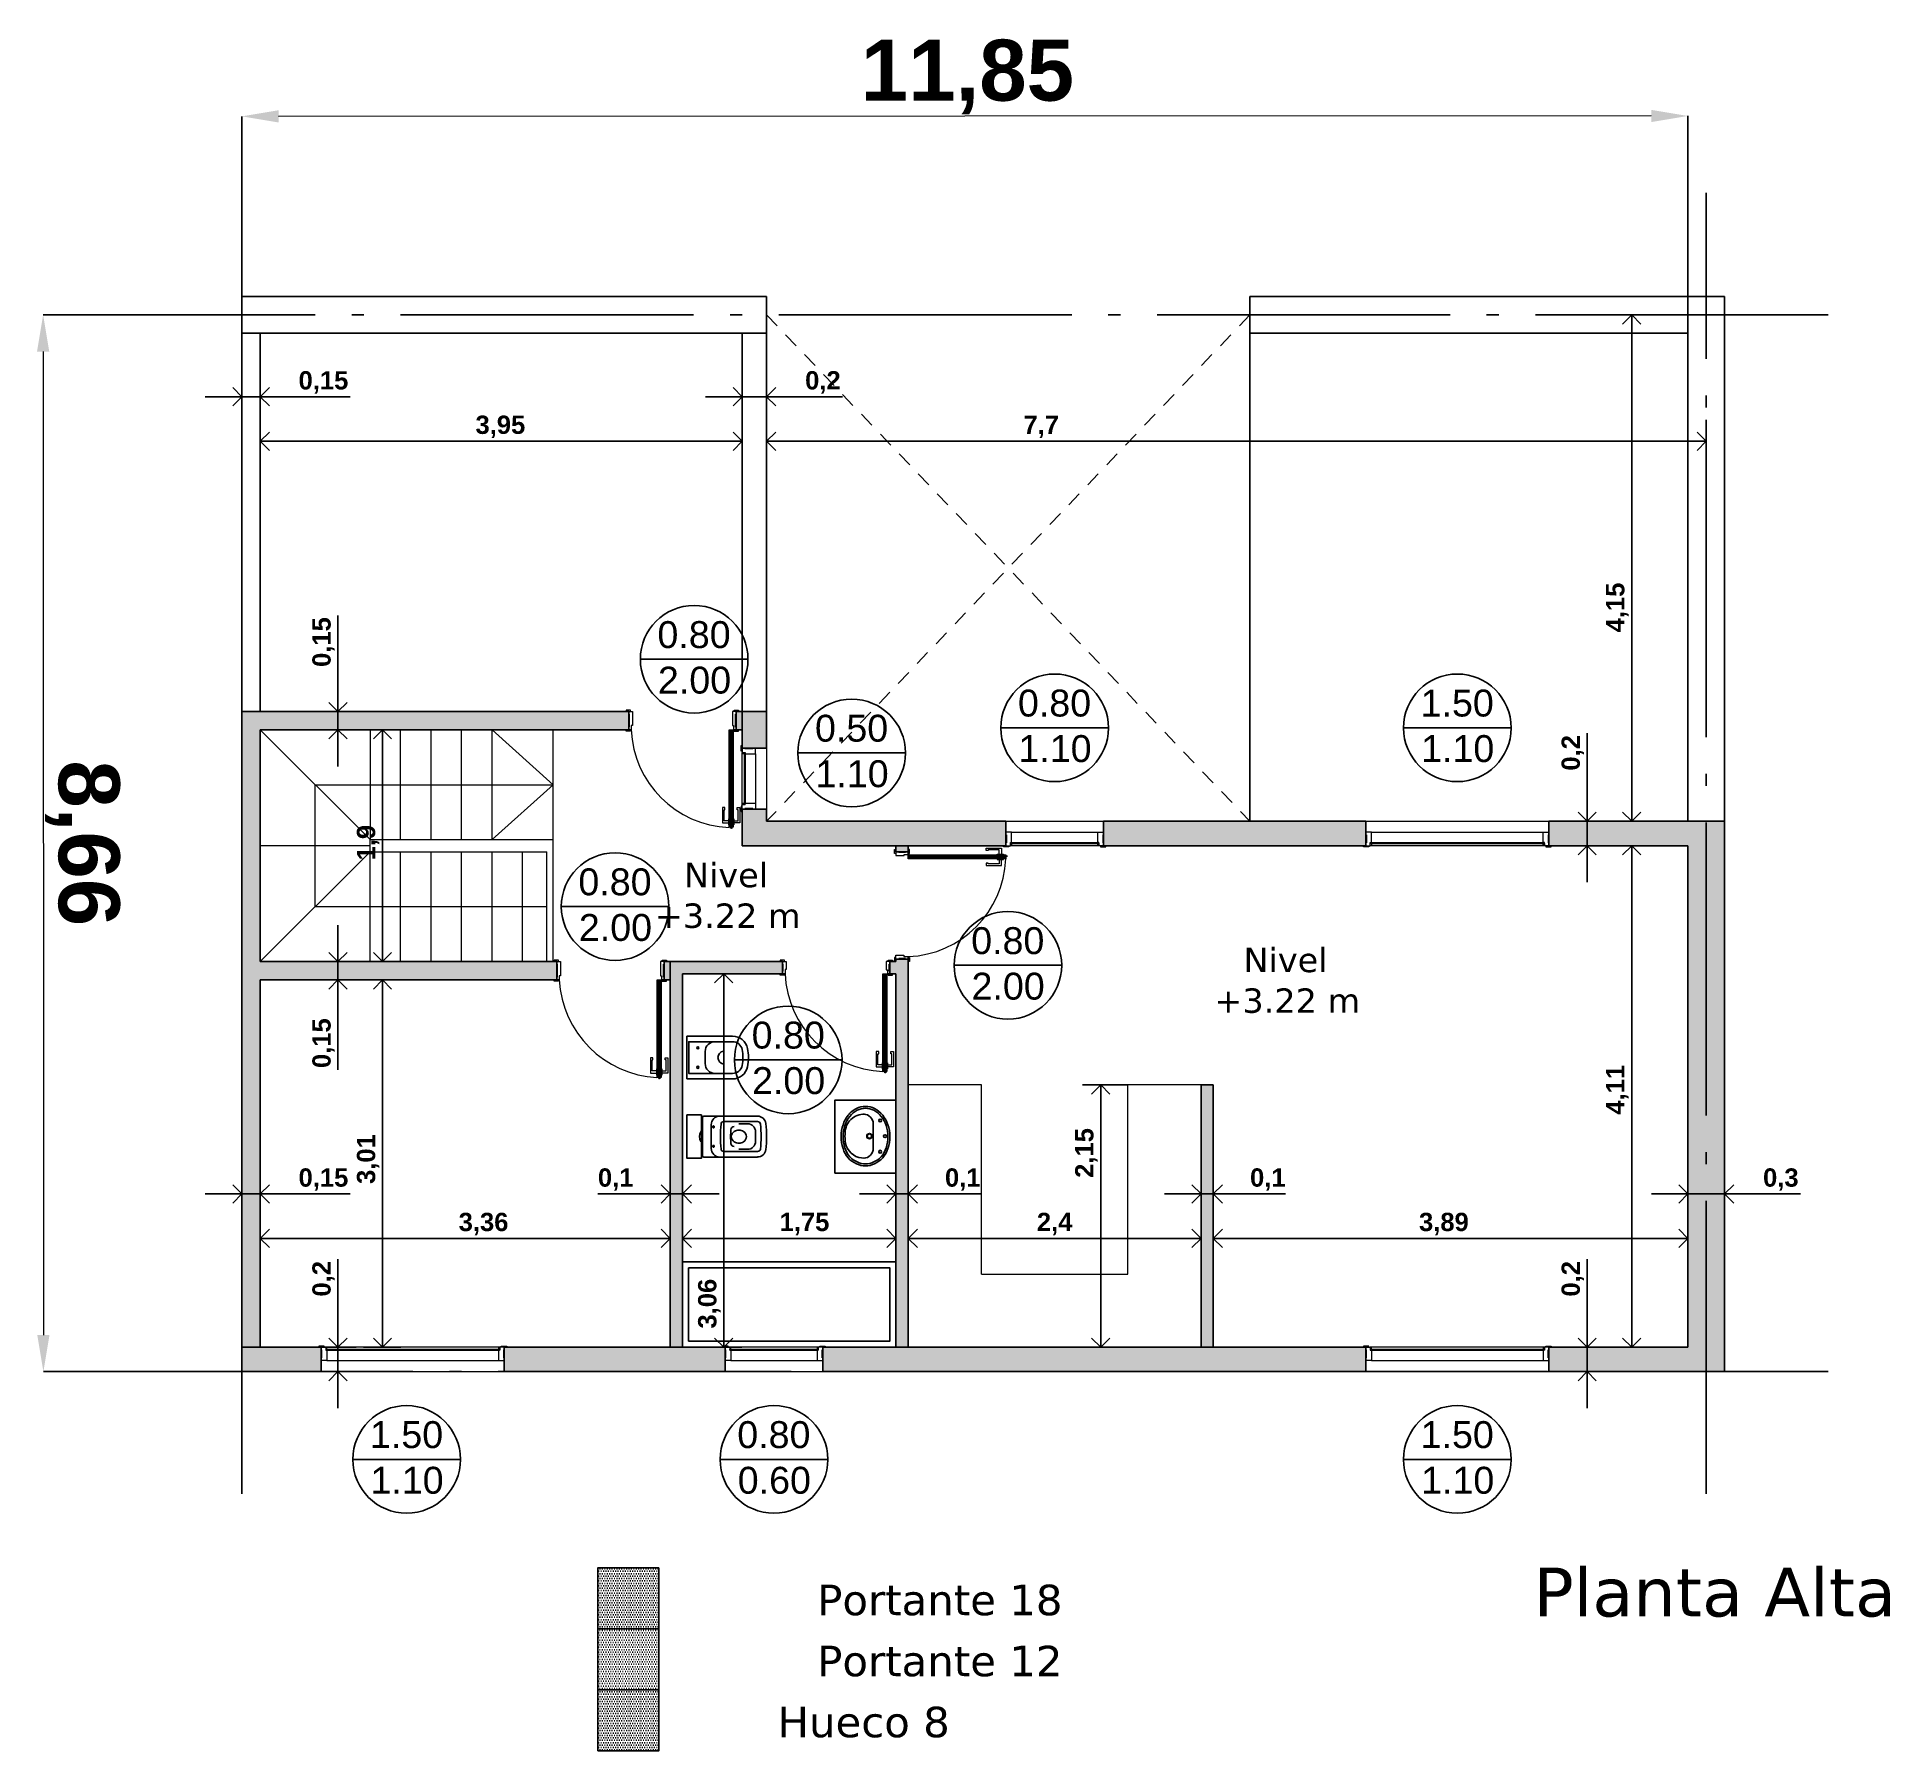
# Model space of a CAD drawing. Header units: millimetres. Extents: x 1515.3 to 1542.6, y 1481.1 to 1546.5.
# Drawn here: x 1527.37 to 1542.55, y 1532.48 to 1546.53 of the extents above; entities that cross this region are included whole.
import ezdxf
from ezdxf.enums import TextEntityAlignment as Align

# ---------------------------------------------------------------- set-up
doc = ezdxf.new("R2010")
doc.units = ezdxf.units.MM
doc.linetypes.add('ACAD_ISO04W100', pattern=[30, 24, -3, 0, -3])
doc.linetypes.add('HIDDEN', pattern=[0.375, 0.25, -0.125])
for name, color, linetype in [('0-Límites', 2, 'Continuous'), ('6 - Pisos', 252, 'Continuous'), ('6 -Sanitarios', 86, 'Continuous'), ('6-Ejes Mampostería', 7, 'Continuous'), ('6-Muro 15', 160, 'Continuous'), ('6-Muro 30', 10, 'Continuous'), ('6-Muro 8', 253, 'Continuous'), ('6-Revoques', 7, 'Continuous'), ('6-Sanitarios', 86, 'Continuous'), ('7-Nomen. Carpintería', 7, 'Continuous')]:
    doc.layers.add(name, color=color, linetype=linetype)
for name, color, linetype, lineweight in [('7-Puertas', 7, 'Continuous', 0), ('7-Ventanas', 7, 'Continuous', 0), ('cotas', 104, 'Continuous', 18), ('madera', 35, 'Continuous', 18)]:
    doc.layers.add(name, color=color, linetype=linetype, lineweight=lineweight)
doc.styles.add('ARIAL', font='ARIAL.TTF')
doc.styles.add('SANSSERIFBOLD', font='sasb____.pfb')
doc.styles.get("Standard").update_dxf_attribs({"font": 'ARIAL.TTF'})
doc.dimstyles.new('cota de flecha 1en100', dxfattribs={"dimtxt": 0.18, "dimasz": 0.15, "dimexe": 0.15, "dimexo": 0, "dimgap": 0.025, "dimtad": 1, "dimtxsty": 'SANSSERIFBOLD', "dimblk": 'OPEN90', "dimcen": 0.3, "dimadec": 0, "dimazin": 0, "dimtfac": 1, "dimtmove": 0, "dimatfit": 3, "dimldrblk": 'OPEN90', "dimfxl": 0, "dimarcsym": 0})
doc.dimstyles.new('ISO-25', dxfattribs={"dimtxt": 2.5, "dimasz": 2.5, "dimexe": 1.25, "dimexo": 0.625, "dimtad": 1, "dimtxsty": 'Standard', "dimcen": 2.5, "dimadec": 0, "dimazin": 0, "dimtfac": 1, "dimtmove": 0, "dimatfit": 3, "dimfxl": 0, "dimarcsym": 0})
pattern_1 = [(0, (-2040.129378, -198.48109), (0.009921875, 0.01984375), [0, -0.01984375])]

msp = doc.modelspace()

# ---------------------------------------------------------------- texts
at = {"layer": '6 - Pisos', "color": 7, "char_height": 0.2, "width": 8.94817, "attachment_point": 1}
for insert in [(1528.918, 1539.762), (1533.503, 1539.066)]:
    msp.add_mtext('{\\fVerdana|b0|i0|c0|p34;\\W8.5997;     \\W1;Nivel \\P\\W8.051;     \\W1;+3.22 m}', dxfattribs=dict(at, insert=insert))
at = {"layer": '6-Revoques', "color": 7, "width": 1.367794766338193e-13, "attachment_point": 1}
for s, insert, char_height in [('{\\fVerdana|b0|i0|c0|p34;Planta Alta}', (1539.628, 1533.986), 0.4), ('{\\fVerdana|b0|i0|c0|p34;Portante 18}', (1533.759, 1533.846), 0.25), ('{\\fVerdana|b0|i0|c0|p34;Portante 12}', (1533.759, 1533.346), 0.25), ('{\\fVerdana|b0|i0|c0|p34;Hueco 8}', (1533.434, 1532.846), 0.25)]:
    msp.add_mtext(s, dxfattribs=dict(at, insert=insert, char_height=char_height))
at = {"layer": '7-Nomen. Carpintería', "color": 1, "style": 'ARIAL', "flags": 4}
for tag, p in [('0.80', (1532.75, 1541.632)), ('2.00', (1532.754, 1541.259)), ('0.80', (1535.704, 1541.071)), ('1.50', (1539.004, 1541.071)), ('0.50', (1534.041, 1540.865)), ('1.10', (1535.708, 1540.698)), ('1.10', (1539.008, 1540.698)), ('1.10', (1534.045, 1540.492)), ('0.80', (1532.102, 1539.606)), ('2.00', (1532.106, 1539.232)), ('0.80', (1535.321, 1539.124)), ('2.00', (1535.324, 1538.751)), ('0.80', (1533.522, 1538.35)), ('2.00', (1533.525, 1537.977)), ('1.50', (1530.394, 1535.076)), ('0.80', (1533.404, 1535.076)), ('1.50', (1539.004, 1535.076)), ('1.10', (1530.398, 1534.702)), ('0.60', (1533.408, 1534.702)), ('1.10', (1539.008, 1534.702))]:
    msp.add_attdef(tag, text='P1', height=0.2206, dxfattribs=at).set_placement(p, align=Align.MIDDLE_CENTER)

# ---------------------------------------------------------------- blocks, each defined once
blk = doc.blocks.new('*D30')
at = {"layer": 'cotas', "color": 0, "linetype": 'Continuous', "lineweight": -2}
for p, q in [((1528.045, 1544.252), (1527.416, 1544.252)), ((1528.045, 1535.592), (1527.418, 1535.592))]:
    blk.add_line(p, q, dxfattribs=at)
at = {"layer": 'cotas', "color": 0, "linetype": 'Continuous', "lineweight": 9}
blk.add_line((1527.416, 1543.952), (1527.418, 1535.892), dxfattribs=at)
at = {"layer": 'cotas', "color": 0, "linetype": 'Continuous'}
for points in [[(1527.466, 1543.952), (1527.366, 1543.952), (1527.416, 1544.252)], [(1527.468, 1535.892), (1527.368, 1535.892), (1527.418, 1535.592)]]:
    blk.add_solid(points, dxfattribs=at)
at = {"layer": 'cotas', "linetype": 'Continuous', "insert": (1527.737, 1539.922), "char_height": 0.5, "attachment_point": 5, "rotation": 270.0124, "style": 'SANSSERIFBOLD'}
blk.add_mtext('8,66', dxfattribs=at)
blk = doc.blocks.new('*D31')
at = {"layer": 'cotas', "color": 0, "linetype": 'Continuous', "lineweight": -2}
for p, q in [((1529.045, 1545.252), (1529.045, 1545.879)), ((1540.895, 1544.102), (1540.894, 1545.882))]:
    blk.add_line(p, q, dxfattribs=at)
at = {"layer": 'cotas', "color": 0, "linetype": 'Continuous', "lineweight": 9}
blk.add_line((1540.594, 1545.882), (1529.345, 1545.879), dxfattribs=at)
at = {"layer": 'cotas', "color": 0, "linetype": 'Continuous'}
for points in [[(1529.345, 1545.929), (1529.345, 1545.829), (1529.045, 1545.879)], [(1540.594, 1545.932), (1540.594, 1545.832), (1540.894, 1545.882)]]:
    blk.add_solid(points, dxfattribs=at)
at = {"layer": 'cotas', "linetype": 'Continuous', "insert": (1534.99, 1546.201), "char_height": 0.5, "attachment_point": 5, "rotation": 0.0124, "style": 'SANSSERIFBOLD'}
blk.add_mtext('11,85', dxfattribs=at)
blk = doc.blocks.new('_Open90')
at = {"color": 0, "linetype": 'ByBlock', "lineweight": -2}
for p, q in [((0, 0), (-1, 0)), ((-0.5, 0.5), (0, 0)), ((0, 0), (-0.5, -0.5))]:
    blk.add_line(p, q, dxfattribs=at)
blk = doc.blocks.new('*D32')
at = {"layer": '6-Ejes Mampostería', "color": 0, "lineweight": -2}
for p, q in [((1529.195, 1536.839), (1529.195, 1536.534)), ((1532.555, 1536.858), (1532.555, 1536.534)), ((1529.345, 1536.684), (1532.405, 1536.684))]:
    blk.add_line(p, q, dxfattribs=at)
at = {"layer": '6-Ejes Mampostería', "color": 0, "lineweight": -2, "xscale": 0.15, "yscale": 0.15, "zscale": 0.15, "rotation": 180}
blk.add_blockref('_Open90', (1529.195, 1536.684), dxfattribs=at)
at = {"layer": '6-Ejes Mampostería', "color": 0, "lineweight": -2, "xscale": 0.15, "yscale": 0.15, "zscale": 0.15}
blk.add_blockref('_Open90', (1532.555, 1536.684), dxfattribs=at)
at = {"layer": '6-Ejes Mampostería', "color": 0, "insert": (1531.025, 1536.802), "char_height": 0.15, "attachment_point": 5, "style": 'SANSSERIFBOLD'}
blk.add_mtext('3,36', dxfattribs=at)
blk = doc.blocks.new('*D33')
at = {"layer": '6-Ejes Mampostería', "color": 0, "lineweight": -2}
for p, q in [((1532.655, 1536.839), (1532.655, 1536.534)), ((1534.405, 1536.858), (1534.405, 1536.534)), ((1532.805, 1536.684), (1534.255, 1536.684))]:
    blk.add_line(p, q, dxfattribs=at)
at = {"layer": '6-Ejes Mampostería', "color": 0, "lineweight": -2, "xscale": 0.15, "yscale": 0.15, "zscale": 0.15, "rotation": 180}
blk.add_blockref('_Open90', (1532.655, 1536.684), dxfattribs=at)
at = {"layer": '6-Ejes Mampostería', "color": 0, "lineweight": -2, "xscale": 0.15, "yscale": 0.15, "zscale": 0.15}
blk.add_blockref('_Open90', (1534.405, 1536.684), dxfattribs=at)
at = {"layer": '6-Ejes Mampostería', "color": 0, "insert": (1533.655, 1536.802), "char_height": 0.15, "attachment_point": 5, "style": 'SANSSERIFBOLD'}
blk.add_mtext('1,75', dxfattribs=at)
blk = doc.blocks.new('*D34')
at = {"layer": '6-Ejes Mampostería', "color": 0, "lineweight": -2}
for p, q in [((1534.505, 1536.839), (1534.505, 1536.534)), ((1536.905, 1536.858), (1536.905, 1536.534)), ((1534.655, 1536.684), (1536.755, 1536.684))]:
    blk.add_line(p, q, dxfattribs=at)
at = {"layer": '6-Ejes Mampostería', "color": 0, "lineweight": -2, "xscale": 0.15, "yscale": 0.15, "zscale": 0.15, "rotation": 180}
blk.add_blockref('_Open90', (1534.505, 1536.684), dxfattribs=at)
at = {"layer": '6-Ejes Mampostería', "color": 0, "lineweight": -2, "xscale": 0.15, "yscale": 0.15, "zscale": 0.15}
blk.add_blockref('_Open90', (1536.905, 1536.684), dxfattribs=at)
at = {"layer": '6-Ejes Mampostería', "color": 0, "insert": (1535.705, 1536.802), "char_height": 0.15, "attachment_point": 5, "style": 'SANSSERIFBOLD'}
blk.add_mtext('2,4', dxfattribs=at)
blk = doc.blocks.new('*D35')
at = {"layer": '6-Ejes Mampostería', "color": 0, "lineweight": -2}
for p, q in [((1537.005, 1536.839), (1537.005, 1536.534)), ((1540.895, 1536.858), (1540.895, 1536.534)), ((1537.155, 1536.684), (1540.745, 1536.684))]:
    blk.add_line(p, q, dxfattribs=at)
at = {"layer": '6-Ejes Mampostería', "color": 0, "lineweight": -2, "xscale": 0.15, "yscale": 0.15, "zscale": 0.15, "rotation": 180}
blk.add_blockref('_Open90', (1537.005, 1536.684), dxfattribs=at)
at = {"layer": '6-Ejes Mampostería', "color": 0, "lineweight": -2, "xscale": 0.15, "yscale": 0.15, "zscale": 0.15}
blk.add_blockref('_Open90', (1540.895, 1536.684), dxfattribs=at)
at = {"layer": '6-Ejes Mampostería', "color": 0, "insert": (1538.895, 1536.802), "char_height": 0.15, "attachment_point": 5, "style": 'SANSSERIFBOLD'}
blk.add_mtext('3,89', dxfattribs=at)
blk = doc.blocks.new('*D36')
at = {"layer": '6-Ejes Mampostería', "color": 0, "lineweight": -2}
for p, q in [((1533.345, 1543.372), (1533.345, 1543.067)), ((1541.045, 1543.391), (1541.045, 1543.067)), ((1533.495, 1543.217), (1540.895, 1543.217))]:
    blk.add_line(p, q, dxfattribs=at)
at = {"layer": '6-Ejes Mampostería', "color": 0, "lineweight": -2, "xscale": 0.15, "yscale": 0.15, "zscale": 0.15, "rotation": 180}
blk.add_blockref('_Open90', (1533.345, 1543.217), dxfattribs=at)
at = {"layer": '6-Ejes Mampostería', "color": 0, "lineweight": -2, "xscale": 0.15, "yscale": 0.15, "zscale": 0.15}
blk.add_blockref('_Open90', (1541.045, 1543.217), dxfattribs=at)
at = {"layer": '6-Ejes Mampostería', "color": 0, "insert": (1535.595, 1543.335), "char_height": 0.15, "attachment_point": 5, "style": 'SANSSERIFBOLD'}
blk.add_mtext('7,7', dxfattribs=at)
blk = doc.blocks.new('*D37')
at = {"layer": '6-Ejes Mampostería', "color": 0, "lineweight": -2}
for p, q in [((1529.195, 1543.372), (1529.195, 1543.067)), ((1533.145, 1543.391), (1533.145, 1543.067)), ((1529.345, 1543.217), (1532.995, 1543.217))]:
    blk.add_line(p, q, dxfattribs=at)
at = {"layer": '6-Ejes Mampostería', "color": 0, "lineweight": -2, "xscale": 0.15, "yscale": 0.15, "zscale": 0.15, "rotation": 180}
blk.add_blockref('_Open90', (1529.195, 1543.217), dxfattribs=at)
at = {"layer": '6-Ejes Mampostería', "color": 0, "lineweight": -2, "xscale": 0.15, "yscale": 0.15, "zscale": 0.15}
blk.add_blockref('_Open90', (1533.145, 1543.217), dxfattribs=at)
at = {"layer": '6-Ejes Mampostería', "color": 0, "insert": (1531.163, 1543.335), "char_height": 0.15, "attachment_point": 5, "style": 'SANSSERIFBOLD'}
blk.add_mtext('3,95', dxfattribs=at)
blk = doc.blocks.new('*D38')
at = {"layer": '6-Ejes Mampostería', "color": 0, "lineweight": -2}
for p, q in [((1529.045, 1543.755), (1529.045, 1543.431)), ((1529.195, 1543.737), (1529.195, 1543.431)), ((1528.895, 1543.581), (1528.745, 1543.581)), ((1529.045, 1543.581), (1529.195, 1543.581)), ((1529.345, 1543.581), (1529.931, 1543.581))]:
    blk.add_line(p, q, dxfattribs=at)
at = {"layer": '6-Ejes Mampostería', "color": 0, "lineweight": -2, "xscale": 0.15, "yscale": 0.15, "zscale": 0.15}
blk.add_blockref('_Open90', (1529.045, 1543.581), dxfattribs=at)
at = {"layer": '6-Ejes Mampostería', "color": 0, "lineweight": -2, "xscale": 0.15, "yscale": 0.15, "zscale": 0.15, "rotation": 180}
blk.add_blockref('_Open90', (1529.195, 1543.581), dxfattribs=at)
at = {"layer": '6-Ejes Mampostería', "color": 0, "insert": (1529.713, 1543.699), "char_height": 0.15, "attachment_point": 5, "style": 'SANSSERIFBOLD'}
blk.add_mtext('0,15', dxfattribs=at)
blk = doc.blocks.new('*D39')
at = {"layer": '6-Ejes Mampostería', "color": 0, "lineweight": -2}
for p, q in [((1533.145, 1543.755), (1533.145, 1543.431)), ((1533.345, 1543.737), (1533.345, 1543.431)), ((1532.995, 1543.581), (1532.845, 1543.581)), ((1533.145, 1543.581), (1533.345, 1543.581)), ((1533.495, 1543.581), (1533.966, 1543.581))]:
    blk.add_line(p, q, dxfattribs=at)
at = {"layer": '6-Ejes Mampostería', "color": 0, "lineweight": -2, "xscale": 0.15, "yscale": 0.15, "zscale": 0.15}
blk.add_blockref('_Open90', (1533.145, 1543.581), dxfattribs=at)
at = {"layer": '6-Ejes Mampostería', "color": 0, "lineweight": -2, "xscale": 0.15, "yscale": 0.15, "zscale": 0.15, "rotation": 180}
blk.add_blockref('_Open90', (1533.345, 1543.581), dxfattribs=at)
at = {"layer": '6-Ejes Mampostería', "color": 0, "insert": (1533.806, 1543.699), "char_height": 0.15, "attachment_point": 5, "style": 'SANSSERIFBOLD'}
blk.add_mtext('0,2', dxfattribs=at)
blk = doc.blocks.new('*D40')
at = {"layer": '6-Ejes Mampostería', "color": 0, "lineweight": -2}
for p, q in [((1532.555, 1537.222), (1532.555, 1536.898)), ((1532.655, 1537.204), (1532.655, 1536.898)), ((1532.405, 1537.048), (1531.961, 1537.048)), ((1532.655, 1537.048), (1532.555, 1537.048)), ((1532.805, 1537.048), (1532.955, 1537.048))]:
    blk.add_line(p, q, dxfattribs=at)
at = {"layer": '6-Ejes Mampostería', "color": 0, "lineweight": -2, "xscale": 0.15, "yscale": 0.15, "zscale": 0.15}
blk.add_blockref('_Open90', (1532.555, 1537.048), dxfattribs=at)
at = {"layer": '6-Ejes Mampostería', "color": 0, "lineweight": -2, "xscale": 0.15, "yscale": 0.15, "zscale": 0.15, "rotation": 180}
blk.add_blockref('_Open90', (1532.655, 1537.048), dxfattribs=at)
at = {"layer": '6-Ejes Mampostería', "color": 0, "insert": (1532.108, 1537.166), "char_height": 0.15, "attachment_point": 5, "style": 'SANSSERIFBOLD'}
blk.add_mtext('0,1', dxfattribs=at)
blk = doc.blocks.new('*D41')
at = {"layer": '6-Ejes Mampostería', "color": 0, "lineweight": -2}
for p, q in [((1529.045, 1537.222), (1529.045, 1536.898)), ((1529.195, 1537.204), (1529.195, 1536.898)), ((1528.895, 1537.048), (1528.745, 1537.048)), ((1529.045, 1537.048), (1529.195, 1537.048)), ((1529.345, 1537.048), (1529.931, 1537.048))]:
    blk.add_line(p, q, dxfattribs=at)
at = {"layer": '6-Ejes Mampostería', "color": 0, "lineweight": -2, "xscale": 0.15, "yscale": 0.15, "zscale": 0.15}
blk.add_blockref('_Open90', (1529.045, 1537.048), dxfattribs=at)
at = {"layer": '6-Ejes Mampostería', "color": 0, "lineweight": -2, "xscale": 0.15, "yscale": 0.15, "zscale": 0.15, "rotation": 180}
blk.add_blockref('_Open90', (1529.195, 1537.048), dxfattribs=at)
at = {"layer": '6-Ejes Mampostería', "color": 0, "insert": (1529.713, 1537.166), "char_height": 0.15, "attachment_point": 5, "style": 'SANSSERIFBOLD'}
blk.add_mtext('0,15', dxfattribs=at)
blk = doc.blocks.new('*D42')
at = {"layer": '6-Ejes Mampostería', "color": 0, "lineweight": -2}
for p, q in [((1534.405, 1537.222), (1534.405, 1536.898)), ((1534.505, 1537.204), (1534.505, 1536.898)), ((1534.255, 1537.048), (1534.105, 1537.048)), ((1534.405, 1537.048), (1534.505, 1537.048)), ((1534.655, 1537.048), (1535.098, 1537.048))]:
    blk.add_line(p, q, dxfattribs=at)
at = {"layer": '6-Ejes Mampostería', "color": 0, "lineweight": -2, "xscale": 0.15, "yscale": 0.15, "zscale": 0.15}
blk.add_blockref('_Open90', (1534.405, 1537.048), dxfattribs=at)
at = {"layer": '6-Ejes Mampostería', "color": 0, "lineweight": -2, "xscale": 0.15, "yscale": 0.15, "zscale": 0.15, "rotation": 180}
blk.add_blockref('_Open90', (1534.505, 1537.048), dxfattribs=at)
at = {"layer": '6-Ejes Mampostería', "color": 0, "insert": (1534.952, 1537.166), "char_height": 0.15, "attachment_point": 5, "style": 'SANSSERIFBOLD'}
blk.add_mtext('0,1', dxfattribs=at)
blk = doc.blocks.new('*D43')
at = {"layer": '6-Ejes Mampostería', "color": 0, "lineweight": -2}
for p, q in [((1536.905, 1537.222), (1536.905, 1536.898)), ((1537.005, 1537.204), (1537.005, 1536.898)), ((1536.755, 1537.048), (1536.605, 1537.048)), ((1536.905, 1537.048), (1537.005, 1537.048)), ((1537.155, 1537.048), (1537.598, 1537.048))]:
    blk.add_line(p, q, dxfattribs=at)
at = {"layer": '6-Ejes Mampostería', "color": 0, "lineweight": -2, "xscale": 0.15, "yscale": 0.15, "zscale": 0.15}
blk.add_blockref('_Open90', (1536.905, 1537.048), dxfattribs=at)
at = {"layer": '6-Ejes Mampostería', "color": 0, "lineweight": -2, "xscale": 0.15, "yscale": 0.15, "zscale": 0.15, "rotation": 180}
blk.add_blockref('_Open90', (1537.005, 1537.048), dxfattribs=at)
at = {"layer": '6-Ejes Mampostería', "color": 0, "insert": (1537.452, 1537.166), "char_height": 0.15, "attachment_point": 5, "style": 'SANSSERIFBOLD'}
blk.add_mtext('0,1', dxfattribs=at)
blk = doc.blocks.new('*D44')
at = {"layer": '6-Ejes Mampostería', "color": 0, "lineweight": -2}
for p, q in [((1540.895, 1537.222), (1540.895, 1536.898)), ((1541.195, 1537.204), (1541.195, 1536.898)), ((1540.745, 1537.048), (1540.595, 1537.048)), ((1540.895, 1537.048), (1541.195, 1537.048)), ((1541.345, 1537.048), (1541.817, 1537.048))]:
    blk.add_line(p, q, dxfattribs=at)
at = {"layer": '6-Ejes Mampostería', "color": 0, "lineweight": -2, "xscale": 0.15, "yscale": 0.15, "zscale": 0.15}
blk.add_blockref('_Open90', (1540.895, 1537.048), dxfattribs=at)
at = {"layer": '6-Ejes Mampostería', "color": 0, "lineweight": -2, "xscale": 0.15, "yscale": 0.15, "zscale": 0.15, "rotation": 180}
blk.add_blockref('_Open90', (1541.195, 1537.048), dxfattribs=at)
at = {"layer": '6-Ejes Mampostería', "color": 0, "insert": (1541.656, 1537.166), "char_height": 0.15, "attachment_point": 5, "style": 'SANSSERIFBOLD'}
blk.add_mtext('0,3', dxfattribs=at)
blk = doc.blocks.new('*D45')
at = {"layer": '6-Ejes Mampostería', "color": 0, "lineweight": -2}
for p, q in [((1540.26, 1539.902), (1540.584, 1539.902)), ((1540.434, 1535.942), (1540.434, 1539.752)), ((1540.279, 1535.792), (1540.584, 1535.792))]:
    blk.add_line(p, q, dxfattribs=at)
at = {"layer": '6-Ejes Mampostería', "color": 0, "lineweight": -2, "xscale": 0.15, "yscale": 0.15, "zscale": 0.15}
for p, rotation in [((1540.434, 1539.902), 90), ((1540.434, 1535.792), 270)]:
    blk.add_blockref('_Open90', p, dxfattribs=dict(at, rotation=rotation))
at = {"layer": '6-Ejes Mampostería', "color": 0, "insert": (1540.316, 1537.902), "char_height": 0.15, "attachment_point": 5, "rotation": 90, "style": 'SANSSERIFBOLD'}
blk.add_mtext('4,11', dxfattribs=at)
blk = doc.blocks.new('*D46')
at = {"layer": '6-Ejes Mampostería', "color": 0, "lineweight": -2}
for p, q in [((1540.069, 1540.252), (1540.069, 1540.824)), ((1539.914, 1540.102), (1540.219, 1540.102)), ((1540.069, 1539.902), (1540.069, 1540.102)), ((1539.895, 1539.902), (1540.219, 1539.902)), ((1540.069, 1539.752), (1540.069, 1539.602))]:
    blk.add_line(p, q, dxfattribs=at)
at = {"layer": '6-Ejes Mampostería', "color": 0, "lineweight": -2, "xscale": 0.15, "yscale": 0.15, "zscale": 0.15}
for p, rotation in [((1540.069, 1540.102), 270), ((1540.069, 1539.902), 90)]:
    blk.add_blockref('_Open90', p, dxfattribs=dict(at, rotation=rotation))
at = {"layer": '6-Ejes Mampostería', "color": 0, "insert": (1539.951, 1540.663), "char_height": 0.15, "attachment_point": 5, "rotation": 90, "style": 'SANSSERIFBOLD'}
blk.add_mtext('0,2', dxfattribs=at)
blk = doc.blocks.new('*D47')
at = {"layer": '6-Ejes Mampostería', "color": 0, "lineweight": -2}
for p, q in [((1540.069, 1535.942), (1540.069, 1536.514)), ((1539.914, 1535.792), (1540.219, 1535.792)), ((1540.069, 1535.592), (1540.069, 1535.792)), ((1539.895, 1535.592), (1540.219, 1535.592)), ((1540.069, 1535.442), (1540.069, 1535.292))]:
    blk.add_line(p, q, dxfattribs=at)
at = {"layer": '6-Ejes Mampostería', "color": 0, "lineweight": -2, "xscale": 0.15, "yscale": 0.15, "zscale": 0.15}
for p, rotation in [((1540.069, 1535.792), 270), ((1540.069, 1535.592), 90)]:
    blk.add_blockref('_Open90', p, dxfattribs=dict(at, rotation=rotation))
at = {"layer": '6-Ejes Mampostería', "color": 0, "insert": (1539.951, 1536.353), "char_height": 0.15, "attachment_point": 5, "rotation": 90, "style": 'SANSSERIFBOLD'}
blk.add_mtext('0,2', dxfattribs=at)
blk = doc.blocks.new('*D48')
at = {"layer": '6-Ejes Mampostería', "color": 0, "lineweight": -2}
for p, q in [((1540.26, 1544.252), (1540.584, 1544.252)), ((1540.434, 1540.252), (1540.434, 1544.102)), ((1540.279, 1540.102), (1540.584, 1540.102))]:
    blk.add_line(p, q, dxfattribs=at)
at = {"layer": '6-Ejes Mampostería', "color": 0, "lineweight": -2, "xscale": 0.15, "yscale": 0.15, "zscale": 0.15}
for p, rotation in [((1540.434, 1544.252), 90), ((1540.434, 1540.102), 270)]:
    blk.add_blockref('_Open90', p, dxfattribs=dict(at, rotation=rotation))
at = {"layer": '6-Ejes Mampostería', "color": 0, "insert": (1540.316, 1541.854), "char_height": 0.15, "attachment_point": 5, "rotation": 90, "style": 'SANSSERIFBOLD'}
blk.add_mtext('4,15', dxfattribs=at)
blk = doc.blocks.new('*D49')
at = {"layer": '6-Ejes Mampostería', "color": 0, "lineweight": -2}
for p, q in [((1536.305, 1537.942), (1535.933, 1537.942)), ((1536.083, 1535.942), (1536.083, 1537.792)), ((1535.928, 1535.792), (1536.233, 1535.792))]:
    blk.add_line(p, q, dxfattribs=at)
at = {"layer": '6-Ejes Mampostería', "color": 0, "lineweight": -2, "xscale": 0.15, "yscale": 0.15, "zscale": 0.15}
for p, rotation in [((1536.083, 1537.942), 90), ((1536.083, 1535.792), 270)]:
    blk.add_blockref('_Open90', p, dxfattribs=dict(at, rotation=rotation))
at = {"layer": '6-Ejes Mampostería', "color": 0, "insert": (1535.965, 1537.384), "char_height": 0.15, "attachment_point": 5, "rotation": 90, "style": 'SANSSERIFBOLD'}
blk.add_mtext('2,15', dxfattribs=at)
blk = doc.blocks.new('*D50')
at = {"layer": '6-Ejes Mampostería', "color": 0, "lineweight": -2}
for p, q in [((1533.214, 1538.852), (1532.843, 1538.852)), ((1532.993, 1535.942), (1532.993, 1538.702)), ((1532.838, 1535.792), (1533.143, 1535.792))]:
    blk.add_line(p, q, dxfattribs=at)
at = {"layer": '6-Ejes Mampostería', "color": 0, "lineweight": -2, "xscale": 0.15, "yscale": 0.15, "zscale": 0.15}
for p, rotation in [((1532.993, 1538.852), 90), ((1532.993, 1535.792), 270)]:
    blk.add_blockref('_Open90', p, dxfattribs=dict(at, rotation=rotation))
at = {"layer": '6-Ejes Mampostería', "color": 0, "insert": (1532.875, 1536.149), "char_height": 0.15, "attachment_point": 5, "rotation": 90, "style": 'SANSSERIFBOLD'}
blk.add_mtext('3,06', dxfattribs=at)
blk = doc.blocks.new('*D51')
at = {"layer": '6-Ejes Mampostería', "color": 0, "lineweight": -2}
for p, q in [((1530.418, 1538.802), (1530.047, 1538.802)), ((1530.197, 1535.942), (1530.197, 1538.652)), ((1530.042, 1535.792), (1530.347, 1535.792))]:
    blk.add_line(p, q, dxfattribs=at)
at = {"layer": '6-Ejes Mampostería', "color": 0, "lineweight": -2, "xscale": 0.15, "yscale": 0.15, "zscale": 0.15}
for p, rotation in [((1530.197, 1538.802), 90), ((1530.197, 1535.792), 270)]:
    blk.add_blockref('_Open90', p, dxfattribs=dict(at, rotation=rotation))
at = {"layer": '6-Ejes Mampostería', "color": 0, "insert": (1530.079, 1537.334), "char_height": 0.15, "attachment_point": 5, "rotation": 90, "style": 'SANSSERIFBOLD'}
blk.add_mtext('3,01', dxfattribs=at)
blk = doc.blocks.new('*D52')
at = {"layer": '6-Ejes Mampostería', "color": 0, "lineweight": -2}
for p, q in [((1530.418, 1540.852), (1530.047, 1540.852)), ((1530.197, 1539.102), (1530.197, 1540.702)), ((1529.894, 1538.952), (1530.347, 1538.952))]:
    blk.add_line(p, q, dxfattribs=at)
at = {"layer": '6-Ejes Mampostería', "color": 0, "lineweight": -2, "xscale": 0.15, "yscale": 0.15, "zscale": 0.15}
for p, rotation in [((1530.197, 1540.852), 90), ((1530.197, 1538.952), 270)]:
    blk.add_blockref('_Open90', p, dxfattribs=dict(at, rotation=rotation))
at = {"layer": '6-Ejes Mampostería', "color": 0, "insert": (1530.079, 1539.927), "char_height": 0.15, "attachment_point": 5, "rotation": 90, "style": 'SANSSERIFBOLD'}
blk.add_mtext('1,9', dxfattribs=at)
blk = doc.blocks.new('*D53')
at = {"layer": '6-Ejes Mampostería', "color": 0, "lineweight": -2}
for p, q in [((1529.832, 1535.942), (1529.832, 1536.514)), ((1529.677, 1535.792), (1529.982, 1535.792)), ((1529.832, 1535.592), (1529.832, 1535.792)), ((1529.658, 1535.592), (1529.982, 1535.592)), ((1529.832, 1535.442), (1529.832, 1535.292))]:
    blk.add_line(p, q, dxfattribs=at)
at = {"layer": '6-Ejes Mampostería', "color": 0, "lineweight": -2, "xscale": 0.15, "yscale": 0.15, "zscale": 0.15}
for p, rotation in [((1529.832, 1535.792), 270), ((1529.832, 1535.592), 90)]:
    blk.add_blockref('_Open90', p, dxfattribs=dict(at, rotation=rotation))
at = {"layer": '6-Ejes Mampostería', "color": 0, "insert": (1529.714, 1536.353), "char_height": 0.15, "attachment_point": 5, "rotation": 90, "style": 'SANSSERIFBOLD'}
blk.add_mtext('0,2', dxfattribs=at)
blk = doc.blocks.new('*D54')
at = {"layer": '6-Ejes Mampostería', "color": 0, "lineweight": -2}
for p, q in [((1529.832, 1539.102), (1529.832, 1539.252)), ((1529.677, 1538.952), (1529.982, 1538.952)), ((1529.832, 1538.952), (1529.832, 1538.802)), ((1529.658, 1538.802), (1529.982, 1538.802)), ((1529.832, 1538.652), (1529.832, 1538.066))]:
    blk.add_line(p, q, dxfattribs=at)
at = {"layer": '6-Ejes Mampostería', "color": 0, "lineweight": -2, "xscale": 0.15, "yscale": 0.15, "zscale": 0.15}
for p, rotation in [((1529.832, 1538.952), 270), ((1529.832, 1538.802), 90)]:
    blk.add_blockref('_Open90', p, dxfattribs=dict(at, rotation=rotation))
at = {"layer": '6-Ejes Mampostería', "color": 0, "insert": (1529.714, 1538.284), "char_height": 0.15, "attachment_point": 5, "rotation": 90, "style": 'SANSSERIFBOLD'}
blk.add_mtext('0,15', dxfattribs=at)
blk = doc.blocks.new('*D55')
at = {"layer": '6-Ejes Mampostería', "color": 0, "lineweight": -2}
for p, q in [((1529.832, 1541.152), (1529.832, 1541.789)), ((1529.677, 1541.002), (1529.982, 1541.002)), ((1529.832, 1540.852), (1529.832, 1541.002)), ((1529.658, 1540.852), (1529.982, 1540.852)), ((1529.832, 1540.702), (1529.832, 1540.552))]:
    blk.add_line(p, q, dxfattribs=at)
at = {"layer": '6-Ejes Mampostería', "color": 0, "lineweight": -2, "xscale": 0.15, "yscale": 0.15, "zscale": 0.15}
for p, rotation in [((1529.832, 1541.002), 270), ((1529.832, 1540.852), 90)]:
    blk.add_blockref('_Open90', p, dxfattribs=dict(at, rotation=rotation))
at = {"layer": '6-Ejes Mampostería', "color": 0, "insert": (1529.714, 1541.571), "char_height": 0.15, "attachment_point": 5, "rotation": 90, "style": 'SANSSERIFBOLD'}
blk.add_mtext('0,15', dxfattribs=at)

# ---------------------------------------------------------------- dimensions: what is measured, and where the dimension line sits
at = {"layer": '6-Ejes Mampostería'}
for base, p1, p2, picture, middle in [((1540.434, 1544.252), (1540.279, 1540.102), (1540.26, 1544.252), '*D48', (1540.434, 1541.854)), ((1529.832, 1540.852), (1529.677, 1541.002), (1529.658, 1540.852), '*D55', (1529.832, 1541.571)), ((1530.197, 1540.852), (1529.894, 1538.952), (1530.418, 1540.852), '*D52', (1530.197, 1539.927)), ((1540.069, 1539.902), (1539.914, 1540.102), (1539.895, 1539.902), '*D46', (1540.069, 1540.663)), ((1540.434, 1539.902), (1540.279, 1535.792), (1540.26, 1539.902), '*D45', (1540.434, 1537.902)), ((1529.832, 1538.802), (1529.677, 1538.952), (1529.658, 1538.802), '*D54', (1529.832, 1538.284)), ((1530.197, 1538.802), (1530.042, 1535.792), (1530.418, 1538.802), '*D51', (1530.197, 1537.334)), ((1532.993, 1538.852), (1532.838, 1535.792), (1533.214, 1538.852), '*D50', (1532.993, 1536.149)), ((1536.083, 1537.942), (1535.928, 1535.792), (1536.305, 1537.942), '*D49', (1536.083, 1537.384)), ((1529.832, 1535.592), (1529.677, 1535.792), (1529.658, 1535.592), '*D53', (1529.832, 1536.353)), ((1540.069, 1535.592), (1539.914, 1535.792), (1539.895, 1535.592), '*D47', (1540.069, 1536.353))]:
    dim = msp.add_linear_dim(base=base, p1=p1, p2=p2, angle=90, dimstyle='cota de flecha 1en100', override={"dimtxt": 0.15, "dimdec": 2}, dxfattribs=at)
    dim.commit()
    dim.dimension.update_dxf_attribs({"geometry": picture, "text_midpoint": middle, "dimtype": 160})
for base, p1, p2, picture, middle in [((1529.045, 1543.581), (1529.195, 1543.737), (1529.045, 1543.755), '*D38', (1529.713, 1543.581)), ((1533.145, 1543.581), (1533.345, 1543.737), (1533.145, 1543.755), '*D39', (1533.806, 1543.581)), ((1533.145, 1543.217), (1529.195, 1543.372), (1533.145, 1543.391), '*D37', (1531.163, 1543.217)), ((1541.045, 1543.217), (1533.345, 1543.372), (1541.045, 1543.391), '*D36', (1535.595, 1543.217)), ((1529.045, 1537.048), (1529.195, 1537.204), (1529.045, 1537.222), '*D41', (1529.713, 1537.048)), ((1532.555, 1537.048), (1532.655, 1537.204), (1532.555, 1537.222), '*D40', (1532.108, 1537.048)), ((1534.405, 1537.048), (1534.505, 1537.204), (1534.405, 1537.222), '*D42', (1534.952, 1537.048)), ((1536.905, 1537.048), (1537.005, 1537.204), (1536.905, 1537.222), '*D43', (1537.452, 1537.048)), ((1540.895, 1537.048), (1541.195, 1537.204), (1540.895, 1537.222), '*D44', (1541.656, 1537.048)), ((1532.555, 1536.684), (1529.195, 1536.839), (1532.555, 1536.858), '*D32', (1531.025, 1536.684)), ((1534.405, 1536.684), (1532.655, 1536.839), (1534.405, 1536.858), '*D33', (1533.655, 1536.684)), ((1536.905, 1536.684), (1534.505, 1536.839), (1536.905, 1536.858), '*D34', (1535.705, 1536.684)), ((1540.895, 1536.684), (1537.005, 1536.839), (1540.895, 1536.858), '*D35', (1538.895, 1536.684))]:
    dim = msp.add_linear_dim(base=base, p1=p1, p2=p2, dimstyle='cota de flecha 1en100', override={"dimtxt": 0.15, "dimdec": 2}, dxfattribs=at)
    dim.commit()
    dim.dimension.update_dxf_attribs({"geometry": picture, "text_midpoint": middle, "dimtype": 160})
at = {"layer": 'cotas', "linetype": 'Continuous'}
for base, p1, p2, angle, picture, middle in [((1529.045, 1545.879), (1540.895, 1544.102), (1529.045, 1545.252), 0.0124, '*D31', (1534.99, 1545.881)), ((1527.418, 1535.592), (1528.045, 1544.252), (1528.045, 1535.592), 90.0124, '*D30', (1527.417, 1539.922))]:
    dim = msp.add_linear_dim(base=base, p1=p1, p2=p2, angle=angle, dimstyle='ISO-25', override={"dimtxt": 0.5, "dimasz": 0.3, "dimexe": 0, "dimexo": 0, "dimgap": 0.01, "dimzin": 0, "dimtxsty": 'SANSSERIFBOLD', "dimclrt": 256, "dimlwd": 9}, dxfattribs=at)
    dim.commit()
    dim.dimension.update_dxf_attribs({"geometry": picture, "text_midpoint": middle, "dimtype": 160})

# ---------------------------------------------------------------- hatches: boundary and pattern name
at = {"layer": '6-Muro 15'}
h = msp.add_hatch(dxfattribs=at)
h.set_pattern_fill('DOTS', color=256, scale=0.005, style=0)
h.set_pattern_definition([(0, (-889.1282435, 156.3702736), (0.00396875, 0.0079375), [0, -0.0079375])])
h.paths.add_polyline_path([(1529.045, 1541.002), (1529.045, 1535.792), (1529.195, 1535.792), (1529.195, 1538.802), (1531.625, 1538.802), (1531.625, 1538.952), (1529.195, 1538.952), (1529.195, 1540.852), (1532.215, 1540.852), (1532.215, 1541.002)])
h.paths.add_polyline_path([(1533.145, 1541.002), (1533.095, 1541.002), (1533.095, 1540.852), (1533.145, 1540.852)])
h.paths.add_polyline_path([(1532.505, 1538.802), (1532.555, 1538.802), (1532.555, 1538.952), (1532.505, 1538.952)])
h = msp.add_hatch(dxfattribs=at)
h.set_pattern_fill('DOTS', color=256, scale=0.0125, style=0)
h.set_pattern_definition([(0, (-249.543334, 662.866994), (0.009921875, 0.01984375), [0, -0.01984375])])
h.paths.add_polyline_path([(1531.961, 1532.984), (1532.461, 1532.984), (1532.461, 1533.484), (1531.961, 1533.484)])
at = {"layer": '6-Muro 30'}
h = msp.add_hatch(dxfattribs=at)
h.set_pattern_fill('DOTS', color=256, scale=0.0125, style=0)
h.set_pattern_definition(pattern_1)
h.paths.add_polyline_path([(1529.695, 1535.792), (1529.045, 1535.792), (1529.045, 1535.592), (1529.695, 1535.592)])
h.paths.add_polyline_path([(1533.005, 1535.792), (1531.195, 1535.792), (1531.195, 1535.592), (1533.005, 1535.592)])
h.paths.add_polyline_path([(1538.255, 1535.792), (1533.805, 1535.792), (1533.805, 1535.592), (1538.255, 1535.592)])
h.paths.add_polyline_path([(1541.055, 1540.102), (1539.755, 1540.102), (1539.755, 1539.902), (1540.895, 1539.902), (1540.895, 1535.792), (1539.755, 1535.792), (1539.755, 1535.592), (1541.045, 1535.592)])
h.paths.add_polyline_path([(1541.195, 1540.102), (1541.055, 1540.102), (1541.045, 1535.592), (1541.195, 1535.592)])
h.paths.add_polyline_path([(1538.255, 1540.102), (1536.105, 1540.102), (1536.105, 1539.902), (1538.255, 1539.902)])
h.paths.add_polyline_path([(1535.305, 1540.102), (1533.345, 1540.102), (1533.345, 1540.202), (1533.145, 1540.202), (1533.145, 1539.902), (1535.305, 1539.902)])
h.paths.add_polyline_path([(1533.345, 1541.002), (1533.145, 1541.002), (1533.145, 1540.702), (1533.345, 1540.702)])
h = msp.add_hatch(dxfattribs=at)
h.set_pattern_fill('DOTS', color=256, scale=0.0125, style=0)
h.set_pattern_definition([(0, (-249.543334, 662.616994), (0.009921875, 0.01984375), [0, -0.01984375])])
h.paths.add_polyline_path([(1532.461, 1533.484), (1532.461, 1533.984), (1531.961, 1533.984), (1531.961, 1533.484)])
at = {"layer": '6-Muro 8'}
h = msp.add_hatch(dxfattribs=at)
h.set_pattern_fill('DOTS', color=256, scale=0.0125, style=0)
h.set_pattern_definition(pattern_1)
h.paths.add_polyline_path([(1532.555, 1538.952), (1532.555, 1537.372), (1532.555, 1535.792), (1532.655, 1535.792), (1532.655, 1537.322), (1532.655, 1538.852), (1533.475, 1538.852), (1533.475, 1538.952)])
h.paths.add_polyline_path([(1534.405, 1535.792), (1534.505, 1535.792), (1534.505, 1538.972), (1534.405, 1538.972), (1534.405, 1538.952), (1534.355, 1538.952), (1534.355, 1538.852), (1534.405, 1538.852)])
h.paths.add_polyline_path([(1537.005, 1537.942), (1536.905, 1537.942), (1536.905, 1535.792), (1537.005, 1535.792)])
h.paths.add_polyline_path([(1534.505, 1539.852), (1534.505, 1539.902), (1534.405, 1539.902), (1534.405, 1539.852)])
h = msp.add_hatch(dxfattribs=at)
h.set_pattern_fill('DOTS', color=256, scale=0.0125, style=0)
h.set_pattern_definition([(0, (-249.543334, 663.116994), (0.009921875, 0.01984375), [0, -0.01984375])])
h.paths.add_polyline_path([(1532.461, 1532.984), (1531.961, 1532.984), (1531.961, 1532.484), (1532.461, 1532.484)])
at = {"layer": '7-Puertas'}
h = msp.add_hatch(dxfattribs=at)
h.set_pattern_fill('CORK', color=252, scale=0.003, angle=765, style=0)
h.set_pattern_definition([(225, (1654.672636, 1656.695632), (0.0067351921, -0.0067351921), []), (1e-14, (1654.6659, 1656.695632), (8e-18, 0.02694078), [0.01347039, -0.01347039]), (1e-14, (1654.664217, 1656.693949), (8e-18, 0.02694078), [0.01347039, -0.01347039]), (1e-14, (1654.662534, 1656.692265), (8e-18, 0.02694078), [0.01347039, -0.01347039])])
h.paths.add_polyline_path([(1533.037, 1540.053), (1533.037, 1540.853), (1533.07, 1540.853), (1533.07, 1540.053)])
h = msp.add_hatch(dxfattribs=at)
h.set_pattern_fill('CORK', color=252, scale=0.003, angle=855, style=0)
h.set_pattern_definition([(315, (1418.611596, 1661.43015), (0.0067351921, 0.0067351921), []), (90, (1418.611596, 1661.423415), (-0.02694078, 1e-17), [0.01347039, -0.01347039]), (90, (1418.61328, 1661.42173), (-0.02694078, 1e-17), [0.01347039, -0.01347039]), (90, (1418.614963, 1661.420047), (-0.02694078, 1e-17), [0.01347039, -0.01347039])])
h.paths.add_polyline_path([(1535.305, 1539.794), (1534.505, 1539.794), (1534.505, 1539.828), (1535.305, 1539.828)])
h = msp.add_hatch(dxfattribs=at)
h.set_pattern_fill('CORK', color=252, scale=0.003, angle=765, style=0)
h.set_pattern_definition([(225, (1654.082636, 1654.695632), (0.0067351921, -0.0067351921), []), (1e-14, (1654.0759, 1654.695632), (8e-18, 0.02694078), [0.01347039, -0.01347039]), (1e-14, (1654.074217, 1654.693949), (8e-18, 0.02694078), [0.01347039, -0.01347039]), (1e-14, (1654.072534, 1654.692265), (8e-18, 0.02694078), [0.01347039, -0.01347039])])
h.paths.add_polyline_path([(1532.447, 1538.003), (1532.447, 1538.803), (1532.48, 1538.803), (1532.48, 1538.003)])
h = msp.add_hatch(dxfattribs=at)
h.set_pattern_fill('CORK', color=252, scale=0.003, angle=765, style=0)
h.set_pattern_definition([(225, (1655.932636, 1654.745632), (0.0067351921, -0.0067351921), []), (1e-14, (1655.9259, 1654.745632), (8e-18, 0.02694078), [0.01347039, -0.01347039]), (1e-14, (1655.924217, 1654.743949), (8e-18, 0.02694078), [0.01347039, -0.01347039]), (1e-14, (1655.922534, 1654.742265), (8e-18, 0.02694078), [0.01347039, -0.01347039])])
h.paths.add_polyline_path([(1534.297, 1538.053), (1534.297, 1538.853), (1534.33, 1538.853), (1534.33, 1538.053)])

# ---------------------------------------------------------------- linework, layer by layer
at = {"layer": '0-Límites', "linetype": 'ACAD_ISO04W100', "ltscale": 0.1}
for p, q in [((1529.045, 1545.252), (1529.045, 1534.592)), ((1541.045, 1534.592), (1541.045, 1545.252)), ((1541.045, 1534.592), (1541.045, 1545.252)), ((1542.045, 1544.252), (1528.045, 1544.252)), ((1528.045, 1535.592), (1542.045, 1535.592))]:
    msp.add_line(p, q, dxfattribs=at)
at = {"layer": '0-Límites', "linetype": 'HIDDEN', "ltscale": 0.5}
for p, q in [((1533.345, 1544.252), (1537.305, 1540.102)), ((1537.305, 1544.252), (1533.345, 1540.102))]:
    msp.add_line(p, q, dxfattribs=at)
at = {"layer": '6 -Sanitarios'}
msp.add_line((1534.219, 1537.422), (1534.219, 1537.622), dxfattribs=at)
at = {"layer": '6 -Sanitarios', "linetype": 'Continuous', "ltscale": 0.1}
msp.add_line((1534.405, 1536.492), (1532.655, 1536.492), dxfattribs=at)
at = {"layer": '6 -Sanitarios'}
for points in [[(1533.905, 1537.218), (1534.405, 1537.218), (1534.405, 1537.818), (1533.905, 1537.818)], [(1532.705, 1536.442), (1534.355, 1536.442), (1534.355, 1535.842), (1532.705, 1535.842)]]:
    msp.add_lwpolyline(points, close=True, dxfattribs=at)
for points in [[(1533.955, 1537.518, 0.080772), (1533.971, 1537.421, 0.089305), (1534.013, 1537.343, 0.110962), (1534.081, 1537.296, 0.119182), (1534.155, 1537.278, 0.119182), (1534.229, 1537.296, 0.110962), (1534.296, 1537.343, 0.089305), (1534.339, 1537.421, 0.080772), (1534.355, 1537.518, 0.080772), (1534.339, 1537.616, 0.089305), (1534.296, 1537.694, 0.104793), (1534.229, 1537.748, 0.119182), (1534.155, 1537.766, 0.119182), (1534.081, 1537.748, 0.104793), (1534.013, 1537.694, 0.089305), (1533.971, 1537.616, 0.080772)], [(1533.971, 1537.518, 0.080772), (1533.986, 1537.426, 0.088756), (1534.026, 1537.353, 0.11126), (1534.087, 1537.311, 0.120398), (1534.155, 1537.294, 0.120398), (1534.222, 1537.311, 0.11126), (1534.284, 1537.353, 0.088756), (1534.324, 1537.426, 0.080772), (1534.339, 1537.518, 0.080772), (1534.324, 1537.61, 0.089305), (1534.284, 1537.684, 0.104793), (1534.222, 1537.734, 0.119182), (1534.155, 1537.75, 0.119182), (1534.088, 1537.734, 0.104793), (1534.026, 1537.684, 0.089305), (1533.986, 1537.61, 0.080772)]]:
    msp.add_lwpolyline(points, format="xyb", close=True, dxfattribs=at)
for points in [[(1533.987, 1537.522, -0.02495), (1533.988, 1537.55, -0.088119)], [(1533.987, 1537.522, 0.072856), (1533.997, 1537.443, 0.088119)]]:
    msp.add_lwpolyline(points, format="xyb", dxfattribs=at)
for centre, radius in [((1534.187, 1537.522), 0.0219), ((1534.187, 1537.522), 0.0179), ((1534.275, 1537.65), 0.012), ((1534.275, 1537.394), 0.012), ((1534.315, 1537.522), 0.012)]:
    msp.add_circle(centre, radius, dxfattribs=at)
for centre, radius, start, end in [((1534.142, 1537.548), 0.154, 87.9004, 179.4552), ((1534.139, 1537.622), 0.08, 0, 90), ((1534.142, 1537.496), 0.154, 200.171, 272.0996), ((1534.139, 1537.422), 0.08, 270, 0)]:
    msp.add_arc(centre, radius, start, end, dxfattribs=at)
at = {"layer": '6-Revoques'}
for p, q in [((1533.345, 1544.402), (1529.045, 1544.402)), ((1529.045, 1544.102), (1529.045, 1544.402)), ((1533.345, 1544.102), (1533.345, 1544.402)), ((1541.195, 1544.402), (1537.305, 1544.402)), ((1537.305, 1544.102), (1537.305, 1544.402)), ((1541.195, 1540.102), (1541.195, 1544.402)), ((1529.045, 1535.792), (1529.045, 1544.102)), ((1533.345, 1544.102), (1529.045, 1544.102)), ((1529.195, 1541.002), (1529.195, 1544.102)), ((1533.145, 1541.002), (1533.145, 1544.102)), ((1533.345, 1541.002), (1533.345, 1544.102)), ((1537.305, 1544.102), (1540.895, 1544.102)), ((1537.305, 1544.102), (1537.305, 1540.102)), ((1540.895, 1544.102), (1540.895, 1540.102)), ((1532.215, 1540.852), (1532.215, 1541.002)), ((1533.095, 1540.852), (1533.095, 1541.002)), ((1533.145, 1540.702), (1533.145, 1541.002)), ((1533.345, 1541.002), (1533.345, 1540.702)), ((1529.195, 1538.952), (1529.195, 1540.852)), ((1533.145, 1540.702), (1533.345, 1540.702)), ((1533.145, 1539.902), (1533.145, 1540.202)), ((1533.145, 1540.202), (1533.345, 1540.202)), ((1533.345, 1540.102), (1533.345, 1540.202)), ((1535.305, 1540.102), (1535.305, 1539.902)), ((1536.105, 1540.102), (1536.105, 1539.902)), ((1538.255, 1540.102), (1538.255, 1539.902)), ((1539.755, 1540.102), (1539.755, 1539.902)), ((1541.195, 1535.592), (1541.195, 1540.102)), ((1534.405, 1539.852), (1534.405, 1539.902)), ((1534.505, 1539.852), (1534.405, 1539.852)), ((1534.505, 1539.852), (1534.505, 1539.902)), ((1540.895, 1535.792), (1540.895, 1539.902)), ((1531.625, 1538.802), (1531.625, 1538.952)), ((1532.505, 1538.802), (1532.505, 1538.952)), ((1532.555, 1535.792), (1532.555, 1538.952)), ((1533.475, 1538.852), (1533.475, 1538.952)), ((1534.355, 1538.852), (1534.355, 1538.952)), ((1534.405, 1538.952), (1534.405, 1538.972)), ((1534.505, 1538.972), (1534.405, 1538.972)), ((1534.505, 1535.792), (1534.505, 1538.972)), ((1529.195, 1535.792), (1529.195, 1538.802)), ((1532.655, 1535.792), (1532.655, 1538.852)), ((1534.405, 1535.792), (1534.405, 1538.852)), ((1536.905, 1535.792), (1536.905, 1537.942)), ((1537.005, 1535.792), (1537.005, 1537.942)), ((1529.045, 1535.792), (1529.045, 1535.592)), ((1529.695, 1535.792), (1529.695, 1535.592)), ((1531.195, 1535.792), (1531.195, 1535.592)), ((1533.005, 1535.792), (1533.005, 1535.592)), ((1533.005, 1535.792), (1533.005, 1535.592)), ((1533.805, 1535.792), (1533.805, 1535.592)), ((1538.255, 1535.792), (1538.255, 1535.592)), ((1539.755, 1535.792), (1539.755, 1535.592)), ((1529.045, 1535.592), (1529.695, 1535.592)), ((1531.195, 1535.592), (1533.005, 1535.592)), ((1533.805, 1535.592), (1538.255, 1535.592)), ((1539.755, 1535.592), (1541.195, 1535.592))]:
    msp.add_line(p, q, dxfattribs=at)
at = {"layer": '6-Revoques', "linetype": 'Continuous', "ltscale": 0.1}
for p, q in [((1529.045, 1541.002), (1532.215, 1541.002)), ((1533.095, 1541.002), (1533.345, 1541.002)), ((1529.195, 1540.852), (1532.215, 1540.852)), ((1533.095, 1540.852), (1533.145, 1540.852)), ((1533.345, 1540.102), (1535.305, 1540.102)), ((1536.105, 1540.102), (1538.255, 1540.102)), ((1539.755, 1540.102), (1541.195, 1540.102)), ((1533.145, 1539.902), (1535.305, 1539.902)), ((1536.105, 1539.902), (1538.255, 1539.902)), ((1539.755, 1539.902), (1540.895, 1539.902)), ((1529.195, 1538.952), (1531.625, 1538.952)), ((1532.505, 1538.952), (1533.475, 1538.952)), ((1534.355, 1538.952), (1534.405, 1538.952)), ((1529.195, 1538.802), (1531.625, 1538.802)), ((1532.505, 1538.802), (1532.555, 1538.802)), ((1532.655, 1538.852), (1533.475, 1538.852)), ((1534.355, 1538.852), (1534.405, 1538.852)), ((1537.005, 1537.942), (1536.905, 1537.942)), ((1529.045, 1535.792), (1529.695, 1535.792)), ((1531.195, 1535.792), (1533.005, 1535.792)), ((1533.805, 1535.792), (1538.255, 1535.792)), ((1539.755, 1535.792), (1540.895, 1535.792))]:
    msp.add_line(p, q, dxfattribs=at)
at = {"layer": '6-Revoques'}
for points in [[(1531.961, 1533.484), (1532.461, 1533.484), (1532.461, 1533.984), (1531.961, 1533.984)], [(1531.961, 1532.984), (1532.461, 1532.984), (1532.461, 1533.484), (1531.961, 1533.484)], [(1531.961, 1532.484), (1532.461, 1532.484), (1532.461, 1532.984), (1531.961, 1532.984)]]:
    msp.add_lwpolyline(points, close=True, dxfattribs=at)
at = {"layer": '6-Sanitarios'}
for p, q in [((1532.691, 1538.338), (1532.691, 1537.994)), ((1532.876, 1538.341), (1532.694, 1538.341)), ((1533.066, 1538.341), (1532.876, 1538.341)), ((1532.706, 1538.294), (1532.706, 1538.038)), ((1533.066, 1538.296), (1532.708, 1538.296)), ((1532.841, 1538.216), (1532.841, 1538.116)), ((1532.708, 1538.036), (1533.066, 1538.036)), ((1532.876, 1537.991), (1532.694, 1537.991)), ((1533.066, 1537.991), (1532.876, 1537.991)), ((1532.82, 1537.518), (1532.82, 1537.678)), ((1532.961, 1537.686), (1532.829, 1537.686)), ((1532.891, 1537.616), (1532.891, 1537.518)), ((1532.961, 1537.686), (1533.271, 1537.686)), ((1532.993, 1537.641), (1533.272, 1537.641)), ((1533.189, 1537.623), (1533.117, 1537.623)), ((1533.254, 1537.518), (1533.254, 1537.558)), ((1532.82, 1537.518), (1532.82, 1537.359)), ((1532.891, 1537.421), (1532.891, 1537.518)), ((1532.993, 1537.396), (1533.272, 1537.396)), ((1533.189, 1537.414), (1533.117, 1537.414)), ((1533.254, 1537.518), (1533.254, 1537.479)), ((1532.961, 1537.351), (1532.829, 1537.351)), ((1532.961, 1537.351), (1533.271, 1537.351))]:
    msp.add_line(p, q, dxfattribs=at)
msp.add_lwpolyline([(1532.811, 1537.696), (1532.811, 1537.341), (1532.691, 1537.341), (1532.691, 1537.696)], close=True, dxfattribs=at)
for points in [[(1532.909, 1537.606, 0.135765), (1532.907, 1537.605, 0.106933), (1532.905, 1537.604, 0.081683), (1532.904, 1537.601, 0.069843), (1532.904, 1537.598, 0.069843), (1532.904, 1537.595, 0.081683), (1532.905, 1537.593, 0.106933), (1532.907, 1537.591, 0.135765), (1532.909, 1537.591, 0.135765)], [(1532.909, 1537.591, 0.120573), (1532.911, 1537.591, 0.105064), (1532.914, 1537.593, 0.088664), (1532.915, 1537.595, 0.079761), (1532.915, 1537.598, 0.079761), (1532.915, 1537.601, 0.088664), (1532.914, 1537.604, 0.105064), (1532.911, 1537.605, 0.120573), (1532.909, 1537.606, 0.120573)], [(1532.909, 1537.431, -0.135765), (1532.907, 1537.431, -0.106933), (1532.905, 1537.433, -0.081683), (1532.904, 1537.435, -0.069843), (1532.904, 1537.438, -0.069843), (1532.904, 1537.442, -0.081683), (1532.905, 1537.444, -0.106933), (1532.907, 1537.446, -0.135765), (1532.909, 1537.446, -0.135765)], [(1532.909, 1537.446, -0.120573), (1532.911, 1537.446, -0.105064), (1532.914, 1537.444, -0.088664), (1532.915, 1537.441, -0.079761), (1532.915, 1537.438, -0.079761), (1532.915, 1537.435, -0.088664), (1532.914, 1537.433, -0.105064), (1532.911, 1537.431, -0.120573), (1532.909, 1537.431, -0.120573)]]:
    msp.add_lwpolyline(points, format="xyb", dxfattribs=at)
for centre in [(1532.781, 1538.246), (1532.781, 1538.086)]:
    msp.add_circle(centre, 0.0085, dxfattribs=at)
for centre, radius, start, end in [((1532.694, 1538.338), 0.003, 90, 180), ((1533.066, 1538.216), 0.125, 11.4442, 90), ((1532.708, 1538.294), 0.002, 90, 180), ((1532.921, 1538.216), 0.08, 90, 180), ((1533.003, 1538.163), 0.0578, 101.6059, 177.3807), ((1533.003, 1538.169), 0.0578, 182.6193, 258.3941), ((1533.001, 1538.146), 0.075, 97.256, 97.6058), ((1533.066, 1538.216), 0.08, 11.4442, 90), ((1532.819, 1538.166), 0.332, 348.5558, 11.4442), ((1532.819, 1538.166), 0.377, 348.5558, 11.4442), ((1532.694, 1537.994), 0.003, 180, 270), ((1532.708, 1538.038), 0.002, 180, 270), ((1532.921, 1538.116), 0.08, 180, 270), ((1533.001, 1538.186), 0.075, 262.3942, 262.744), ((1533.066, 1538.116), 0.08, 270, 348.5558), ((1533.066, 1538.116), 0.125, 270, 348.5558), ((1532.868, 1537.518), 0.0742, 147.5048, 212.4952), ((1532.821, 1537.549), 0.0184, 92.7081, 151.1116), ((1532.829, 1537.678), 0.00819, 90, 180), ((1532.961, 1537.616), 0.0702, 90, 180), ((1533.875, 1537.518), 0.909, 173.5729, 180), ((1532.994, 1537.618), 0.023, 90, 173.5729), ((1534.007, 1537.518), 0.957, 176.6368, 180), ((1533.078, 1537.573), 0.027, 90, 176.6368), ((1533.106, 1537.518), 0.0504, 121.4719, 180), ((1533.117, 1537.503), 0.069, 89.562, 122.8418), ((1533.118, 1537.503), 0.069, 57.1582, 90.438), ((1533.129, 1537.518), 0.0504, 0, 58.5281), ((1533.189, 1537.558), 0.0648, 0, 90), ((1533.271, 1537.618), 0.0678, 6.4354, 90), ((1533.271, 1537.618), 0.023, 6.4271, 90), ((1532.391, 1537.518), 0.909, 0, 6.4271), ((1532.389, 1537.518), 0.956, 0, 6.4354), ((1532.821, 1537.487), 0.0184, 208.8884, 267.2919), ((1532.961, 1537.421), 0.0702, 180, 270), ((1533.875, 1537.518), 0.909, 180, 186.4271), ((1532.994, 1537.419), 0.023, 186.4271, 270), ((1534.007, 1537.518), 0.957, 180, 183.3632), ((1533.078, 1537.464), 0.027, 183.3632, 270), ((1533.106, 1537.518), 0.0504, 180, 238.5281), ((1533.117, 1537.533), 0.069, 237.1582, 270.438), ((1533.118, 1537.533), 0.069, 269.562, 302.8418), ((1533.129, 1537.518), 0.0504, 301.4719, 0), ((1533.189, 1537.479), 0.0648, 270, 0), ((1533.271, 1537.419), 0.023, 270, 353.5729), ((1533.271, 1537.419), 0.0678, 270, 353.5646), ((1532.391, 1537.518), 0.909, 353.5729, 0), ((1532.389, 1537.518), 0.956, 353.5646, 0), ((1532.829, 1537.359), 0.00819, 180, 270)]:
    msp.add_arc(centre, radius, start, end, dxfattribs=at)
at = {"layer": '7-Nomen. Carpintería', "color": 1}
for p, q in [((1533.192, 1541.43), (1532.31, 1541.43)), ((1536.146, 1540.868), (1535.264, 1540.868)), ((1539.446, 1540.868), (1538.564, 1540.868)), ((1534.483, 1540.662), (1533.601, 1540.662)), ((1532.544, 1539.403), (1531.662, 1539.403)), ((1535.763, 1538.922), (1534.88, 1538.922)), ((1533.964, 1538.147), (1533.081, 1538.147)), ((1530.836, 1534.873), (1529.954, 1534.873)), ((1533.846, 1534.873), (1532.964, 1534.873)), ((1539.446, 1534.873), (1538.564, 1534.873))]:
    msp.add_line(p, q, dxfattribs=at)
at = {"layer": '7-Nomen. Carpintería', "color": 2}
for centre in [(1532.751, 1541.43), (1535.705, 1540.868), (1539.005, 1540.868), (1534.042, 1540.662), (1532.103, 1539.403), (1535.322, 1538.922), (1533.522, 1538.147), (1530.395, 1534.873), (1533.405, 1534.873), (1539.005, 1534.873)]:
    msp.add_circle(centre, 0.441, dxfattribs=at)
at = {"layer": '7-Puertas', "color": 2}
for points in [[(1532.195, 1541.003), (1532.23, 1541.003), (1532.23, 1541.013), (1532.195, 1541.013), (1532.195, 1541.003)], [(1532.236, 1540.852), (1532.236, 1540.852), (1532.236, 1540.852), (1532.215, 1540.852), (1532.215, 1540.875), (1532.22, 1540.875), (1532.22, 1540.98), (1532.215, 1540.98), (1532.215, 1541.002), (1532.215, 1541.002), (1532.246, 1541.002), (1532.246, 1541.002), (1532.246, 1541.002), (1532.246, 1541.002), (1532.246, 1540.887), (1532.246, 1540.887), (1532.246, 1540.887), (1532.236, 1540.887), (1532.236, 1540.852)], [(1533.074, 1540.852), (1533.074, 1540.852), (1533.074, 1540.852), (1533.095, 1540.852), (1533.095, 1540.874), (1533.09, 1540.874), (1533.09, 1540.98), (1533.095, 1540.98), (1533.095, 1541.002), (1533.095, 1541.002), (1533.064, 1541.002), (1533.064, 1541.002), (1533.064, 1541.002), (1533.064, 1541.002), (1533.064, 1540.886), (1533.064, 1540.886), (1533.064, 1540.886), (1533.074, 1540.886), (1533.074, 1540.852)], [(1533.115, 1541.003), (1533.08, 1541.003), (1533.08, 1541.013), (1533.115, 1541.013), (1533.115, 1541.003)], [(1532.195, 1540.852), (1532.23, 1540.852), (1532.23, 1540.842), (1532.195, 1540.842), (1532.195, 1540.852)], [(1533.115, 1540.852), (1533.08, 1540.852), (1533.08, 1540.842), (1533.115, 1540.842), (1533.115, 1540.852)], [(1534.404, 1539.872), (1534.404, 1539.838), (1534.394, 1539.838), (1534.394, 1539.872), (1534.404, 1539.872)], [(1534.505, 1539.831), (1534.505, 1539.831), (1534.505, 1539.831), (1534.505, 1539.852), (1534.483, 1539.852), (1534.483, 1539.847), (1534.427, 1539.847), (1534.427, 1539.852), (1534.405, 1539.852), (1534.405, 1539.852), (1534.405, 1539.821), (1534.405, 1539.821), (1534.405, 1539.821), (1534.405, 1539.821), (1534.471, 1539.821), (1534.471, 1539.821), (1534.471, 1539.821), (1534.471, 1539.831), (1534.505, 1539.831)], [(1534.506, 1539.872), (1534.506, 1539.837), (1534.515, 1539.837), (1534.515, 1539.872), (1534.506, 1539.872)], [(1531.605, 1538.953), (1531.64, 1538.953), (1531.64, 1538.963), (1531.605, 1538.963), (1531.605, 1538.953)], [(1531.646, 1538.802), (1531.646, 1538.802), (1531.646, 1538.802), (1531.625, 1538.802), (1531.625, 1538.825), (1531.63, 1538.825), (1531.63, 1538.93), (1531.625, 1538.93), (1531.625, 1538.952), (1531.625, 1538.952), (1531.656, 1538.952), (1531.656, 1538.952), (1531.656, 1538.952), (1531.656, 1538.952), (1531.656, 1538.837), (1531.656, 1538.837), (1531.656, 1538.837), (1531.646, 1538.837), (1531.646, 1538.802)], [(1532.484, 1538.802), (1532.484, 1538.802), (1532.484, 1538.802), (1532.505, 1538.802), (1532.505, 1538.824), (1532.5, 1538.824), (1532.5, 1538.93), (1532.505, 1538.93), (1532.505, 1538.952), (1532.505, 1538.952), (1532.474, 1538.952), (1532.474, 1538.952), (1532.474, 1538.952), (1532.474, 1538.952), (1532.474, 1538.836), (1532.474, 1538.836), (1532.474, 1538.836), (1532.484, 1538.836), (1532.484, 1538.802)], [(1532.525, 1538.953), (1532.49, 1538.953), (1532.49, 1538.963), (1532.525, 1538.963), (1532.525, 1538.953)], [(1533.455, 1538.953), (1533.49, 1538.953), (1533.49, 1538.963), (1533.455, 1538.963), (1533.455, 1538.953)], [(1533.496, 1538.852), (1533.496, 1538.852), (1533.496, 1538.852), (1533.475, 1538.852), (1533.475, 1538.875), (1533.48, 1538.875), (1533.48, 1538.93), (1533.475, 1538.93), (1533.475, 1538.952), (1533.475, 1538.952), (1533.506, 1538.952), (1533.506, 1538.952), (1533.506, 1538.952), (1533.506, 1538.952), (1533.506, 1538.887), (1533.506, 1538.887), (1533.506, 1538.887), (1533.496, 1538.887), (1533.496, 1538.852)], [(1534.334, 1538.852), (1534.334, 1538.852), (1534.334, 1538.852), (1534.355, 1538.852), (1534.355, 1538.874), (1534.35, 1538.874), (1534.35, 1538.93), (1534.355, 1538.93), (1534.355, 1538.952), (1534.355, 1538.952), (1534.324, 1538.952), (1534.324, 1538.952), (1534.324, 1538.952), (1534.324, 1538.952), (1534.324, 1538.886), (1534.324, 1538.886), (1534.324, 1538.886), (1534.334, 1538.886), (1534.334, 1538.852)], [(1534.375, 1538.953), (1534.34, 1538.953), (1534.34, 1538.963), (1534.375, 1538.963), (1534.375, 1538.953)], [(1534.404, 1538.952), (1534.404, 1538.987), (1534.394, 1538.987), (1534.394, 1538.952), (1534.404, 1538.952)], [(1534.505, 1538.994), (1534.505, 1538.994), (1534.505, 1538.994), (1534.505, 1538.972), (1534.482, 1538.972), (1534.482, 1538.977), (1534.427, 1538.977), (1534.427, 1538.972), (1534.405, 1538.972), (1534.405, 1538.972), (1534.405, 1539.004), (1534.405, 1539.004), (1534.405, 1539.004), (1534.405, 1539.004), (1534.47, 1539.004), (1534.47, 1539.004), (1534.47, 1539.004), (1534.47, 1538.994), (1534.505, 1538.994)], [(1534.506, 1538.952), (1534.506, 1538.987), (1534.515, 1538.987), (1534.515, 1538.952), (1534.506, 1538.952)], [(1531.605, 1538.802), (1531.64, 1538.802), (1531.64, 1538.792), (1531.605, 1538.792), (1531.605, 1538.802)], [(1532.525, 1538.802), (1532.49, 1538.802), (1532.49, 1538.792), (1532.525, 1538.792), (1532.525, 1538.802)], [(1533.455, 1538.852), (1533.49, 1538.852), (1533.49, 1538.842), (1533.455, 1538.842), (1533.455, 1538.852)], [(1534.375, 1538.852), (1534.34, 1538.852), (1534.34, 1538.842), (1534.375, 1538.842), (1534.375, 1538.852)]]:
    msp.add_lwpolyline(points, dxfattribs=at)
for points in [[(1533.037, 1540.053), (1533.037, 1540.853), (1533.07, 1540.853), (1533.07, 1540.053)], [(1535.305, 1539.794), (1534.505, 1539.794), (1534.505, 1539.828), (1535.305, 1539.828)], [(1532.447, 1538.003), (1532.447, 1538.803), (1532.48, 1538.803), (1532.48, 1538.003)], [(1534.297, 1538.053), (1534.297, 1538.853), (1534.33, 1538.853), (1534.33, 1538.053)]]:
    msp.add_lwpolyline(points, close=True, dxfattribs=at)
at = {"layer": '7-Puertas', "color": 7}
for points in [[(1533.032, 1540.107), (1532.996, 1540.107), (1532.996, 1540.197), (1533.003, 1540.197), (1533.003, 1540.215), (1532.983, 1540.215), (1532.983, 1540.089), (1533.032, 1540.089)], [(1533.075, 1540.107), (1533.111, 1540.107), (1533.111, 1540.197), (1533.104, 1540.197), (1533.104, 1540.215), (1533.124, 1540.215), (1533.124, 1540.089), (1533.075, 1540.089)], [(1535.251, 1539.833), (1535.251, 1539.869), (1535.161, 1539.869), (1535.161, 1539.862), (1535.143, 1539.862), (1535.143, 1539.882), (1535.269, 1539.882), (1535.269, 1539.833)], [(1535.251, 1539.789), (1535.251, 1539.753), (1535.161, 1539.753), (1535.161, 1539.76), (1535.143, 1539.76), (1535.143, 1539.74), (1535.269, 1539.74), (1535.269, 1539.789)], [(1532.442, 1538.057), (1532.406, 1538.057), (1532.406, 1538.147), (1532.413, 1538.147), (1532.413, 1538.165), (1532.393, 1538.165), (1532.393, 1538.039), (1532.442, 1538.039)], [(1532.485, 1538.057), (1532.521, 1538.057), (1532.521, 1538.147), (1532.514, 1538.147), (1532.514, 1538.165), (1532.534, 1538.165), (1532.534, 1538.039), (1532.485, 1538.039)], [(1534.292, 1538.107), (1534.256, 1538.107), (1534.256, 1538.197), (1534.263, 1538.197), (1534.263, 1538.215), (1534.243, 1538.215), (1534.243, 1538.089), (1534.292, 1538.089)], [(1534.335, 1538.107), (1534.371, 1538.107), (1534.371, 1538.197), (1534.364, 1538.197), (1534.364, 1538.215), (1534.384, 1538.215), (1534.384, 1538.089), (1534.335, 1538.089)]]:
    msp.add_lwpolyline(points, dxfattribs=at)
for points in [[(1533.032, 1540.073), (1533.037, 1540.073), (1533.037, 1540.123), (1533.032, 1540.123)], [(1533.075, 1540.073), (1533.07, 1540.073), (1533.07, 1540.123), (1533.075, 1540.123)], [(1533.049, 1540.053), (1533.061, 1540.053), (1533.061, 1540.042), (1533.057, 1540.042)], [(1535.285, 1539.833), (1535.285, 1539.828), (1535.235, 1539.828), (1535.235, 1539.833)], [(1535.305, 1539.807), (1535.305, 1539.819), (1535.316, 1539.819), (1535.316, 1539.815)], [(1535.285, 1539.789), (1535.285, 1539.794), (1535.235, 1539.794), (1535.235, 1539.789)], [(1532.442, 1538.023), (1532.447, 1538.023), (1532.447, 1538.073), (1532.442, 1538.073)], [(1532.459, 1538.003), (1532.471, 1538.003), (1532.471, 1537.992), (1532.467, 1537.992)], [(1532.485, 1538.023), (1532.48, 1538.023), (1532.48, 1538.073), (1532.485, 1538.073)], [(1534.292, 1538.073), (1534.297, 1538.073), (1534.297, 1538.123), (1534.292, 1538.123)], [(1534.309, 1538.053), (1534.321, 1538.053), (1534.321, 1538.042), (1534.317, 1538.042)], [(1534.335, 1538.073), (1534.33, 1538.073), (1534.33, 1538.123), (1534.335, 1538.123)]]:
    msp.add_lwpolyline(points, close=True, dxfattribs=at)
at = {"layer": '7-Puertas', "color": 251}
for centre, radius, start, end in [((1533.068, 1540.885), 0.833, 182.2356, 267.8338), ((1534.473, 1539.825), 0.832, 272.1984, 357.871), ((1532.492, 1538.849), 0.848, 183.1501, 266.9193), ((1534.334, 1538.89), 0.839, 182.5973, 267.4721)]:
    msp.add_arc(centre, radius, start, end, dxfattribs=at)
at = {"layer": '7-Ventanas'}
for p, q in [((1533.145, 1540.25), (1533.145, 1540.655)), ((1533.255, 1540.655), (1533.255, 1540.25)), ((1535.352, 1540.012), (1536.058, 1540.012)), ((1538.302, 1540.012), (1539.708, 1540.012)), ((1536.058, 1539.902), (1535.352, 1539.902)), ((1539.708, 1539.902), (1538.302, 1539.902)), ((1531.148, 1535.792), (1529.742, 1535.792)), ((1533.758, 1535.792), (1533.052, 1535.792)), ((1539.708, 1535.792), (1538.302, 1535.792)), ((1529.742, 1535.683), (1531.148, 1535.683)), ((1533.052, 1535.683), (1533.758, 1535.683)), ((1538.302, 1535.683), (1539.708, 1535.683))]:
    msp.add_line(p, q, dxfattribs=at)
at = {"layer": '7-Ventanas', "color": 251}
for p, q in [((1533.161, 1540.655), (1533.161, 1540.25)), ((1535.352, 1539.919), (1536.058, 1539.919)), ((1538.302, 1539.919), (1539.708, 1539.919)), ((1529.742, 1535.776), (1531.148, 1535.776)), ((1533.052, 1535.776), (1533.758, 1535.776)), ((1538.302, 1535.776), (1539.708, 1535.776))]:
    msp.add_line(p, q, dxfattribs=at)
at = {"layer": '7-Ventanas', "color": 1}
for p, q in [((1533.168, 1540.663), (1533.163, 1540.663)), ((1533.163, 1540.252), (1533.163, 1540.653)), ((1533.168, 1540.252), (1533.168, 1540.653)), ((1533.168, 1540.242), (1533.163, 1540.242)), ((1535.344, 1539.926), (1535.344, 1539.921)), ((1536.056, 1539.926), (1535.354, 1539.926)), ((1536.056, 1539.921), (1535.354, 1539.921)), ((1536.066, 1539.926), (1536.066, 1539.921)), ((1538.294, 1539.926), (1538.294, 1539.921)), ((1539.706, 1539.926), (1538.304, 1539.926)), ((1539.706, 1539.921), (1538.304, 1539.921)), ((1539.716, 1539.926), (1539.716, 1539.921)), ((1529.734, 1535.769), (1529.734, 1535.774)), ((1531.146, 1535.774), (1529.744, 1535.774)), ((1531.146, 1535.769), (1529.744, 1535.769)), ((1531.156, 1535.769), (1531.156, 1535.774)), ((1533.044, 1535.769), (1533.044, 1535.774)), ((1533.756, 1535.774), (1533.054, 1535.774)), ((1533.756, 1535.769), (1533.054, 1535.769)), ((1533.766, 1535.769), (1533.766, 1535.774)), ((1538.294, 1535.769), (1538.294, 1535.774)), ((1539.706, 1535.774), (1538.304, 1535.774)), ((1539.706, 1535.769), (1538.304, 1535.769)), ((1539.716, 1535.769), (1539.716, 1535.774))]:
    msp.add_line(p, q, dxfattribs=at)
at = {"layer": '7-Ventanas', "color": 252}
for p, q in [((1533.17, 1540.655), (1533.17, 1540.25)), ((1535.352, 1539.927), (1536.058, 1539.927)), ((1538.302, 1539.927), (1539.708, 1539.927)), ((1529.742, 1535.767), (1531.148, 1535.767)), ((1533.052, 1535.767), (1533.758, 1535.767)), ((1538.302, 1535.767), (1539.708, 1535.767))]:
    msp.add_line(p, q, dxfattribs=at)
at = {"layer": '7-Ventanas', "color": 7}
for p, q in [((1533.345, 1540.702), (1533.345, 1540.202)), ((1535.305, 1540.102), (1536.105, 1540.102)), ((1538.255, 1540.102), (1539.755, 1540.102)), ((1529.695, 1535.592), (1531.195, 1535.592)), ((1533.005, 1535.592), (1533.805, 1535.592)), ((1538.255, 1535.592), (1539.755, 1535.592))]:
    msp.add_line(p, q, dxfattribs=at)
at = {"layer": '7-Ventanas', "color": 2}
for points in [[(1533.144, 1540.722), (1533.144, 1540.677), (1533.135, 1540.677), (1533.135, 1540.722), (1533.144, 1540.722)], [(1533.255, 1540.655), (1533.255, 1540.655), (1533.255, 1540.655), (1533.255, 1540.702), (1533.232, 1540.702), (1533.232, 1540.697), (1533.167, 1540.697), (1533.167, 1540.702), (1533.145, 1540.702), (1533.145, 1540.702), (1533.145, 1540.665), (1533.145, 1540.665), (1533.145, 1540.665), (1533.145, 1540.665), (1533.17, 1540.665), (1533.17, 1540.655), (1533.17, 1540.655), (1533.17, 1540.655), (1533.255, 1540.655)], [(1533.144, 1540.182), (1533.144, 1540.227), (1533.135, 1540.227), (1533.135, 1540.182), (1533.144, 1540.182)], [(1533.255, 1540.25), (1533.255, 1540.25), (1533.255, 1540.25), (1533.255, 1540.202), (1533.232, 1540.202), (1533.232, 1540.207), (1533.167, 1540.207), (1533.167, 1540.202), (1533.145, 1540.202), (1533.145, 1540.202), (1533.145, 1540.24), (1533.145, 1540.24), (1533.145, 1540.24), (1533.145, 1540.24), (1533.17, 1540.24), (1533.17, 1540.25), (1533.17, 1540.25), (1533.17, 1540.25), (1533.255, 1540.25)], [(1535.352, 1540.012), (1535.352, 1540.012), (1535.352, 1540.012), (1535.305, 1540.012), (1535.305, 1539.99), (1535.31, 1539.99), (1535.31, 1539.925), (1535.305, 1539.925), (1535.305, 1539.902), (1535.305, 1539.902), (1535.342, 1539.902), (1535.342, 1539.902), (1535.342, 1539.902), (1535.342, 1539.902), (1535.342, 1539.927), (1535.352, 1539.927), (1535.352, 1539.927), (1535.352, 1539.927), (1535.352, 1540.012)], [(1536.058, 1540.012), (1536.058, 1540.012), (1536.058, 1540.012), (1536.105, 1540.012), (1536.105, 1539.99), (1536.1, 1539.99), (1536.1, 1539.925), (1536.105, 1539.925), (1536.105, 1539.902), (1536.105, 1539.902), (1536.068, 1539.902), (1536.068, 1539.902), (1536.068, 1539.902), (1536.068, 1539.902), (1536.068, 1539.927), (1536.058, 1539.927), (1536.058, 1539.927), (1536.058, 1539.927), (1536.058, 1540.012)], [(1538.302, 1540.012), (1538.302, 1540.012), (1538.302, 1540.012), (1538.255, 1540.012), (1538.255, 1539.99), (1538.26, 1539.99), (1538.26, 1539.925), (1538.255, 1539.925), (1538.255, 1539.902), (1538.255, 1539.902), (1538.292, 1539.902), (1538.292, 1539.902), (1538.292, 1539.902), (1538.292, 1539.902), (1538.292, 1539.927), (1538.302, 1539.927), (1538.302, 1539.927), (1538.302, 1539.927), (1538.302, 1540.012)], [(1539.708, 1540.012), (1539.708, 1540.012), (1539.708, 1540.012), (1539.755, 1540.012), (1539.755, 1539.99), (1539.75, 1539.99), (1539.75, 1539.925), (1539.755, 1539.925), (1539.755, 1539.902), (1539.755, 1539.902), (1539.718, 1539.902), (1539.718, 1539.902), (1539.718, 1539.902), (1539.718, 1539.902), (1539.718, 1539.927), (1539.708, 1539.927), (1539.708, 1539.927), (1539.708, 1539.927), (1539.708, 1540.012)], [(1535.285, 1539.902), (1535.33, 1539.902), (1535.33, 1539.892), (1535.285, 1539.892), (1535.285, 1539.902)], [(1536.125, 1539.902), (1536.08, 1539.902), (1536.08, 1539.892), (1536.125, 1539.892), (1536.125, 1539.902)], [(1538.235, 1539.902), (1538.28, 1539.902), (1538.28, 1539.892), (1538.235, 1539.892), (1538.235, 1539.902)], [(1539.775, 1539.902), (1539.73, 1539.902), (1539.73, 1539.892), (1539.775, 1539.892), (1539.775, 1539.902)], [(1529.675, 1535.793), (1529.72, 1535.793), (1529.72, 1535.802), (1529.675, 1535.802), (1529.675, 1535.793)], [(1529.742, 1535.683), (1529.742, 1535.683), (1529.742, 1535.683), (1529.695, 1535.683), (1529.695, 1535.705), (1529.7, 1535.705), (1529.7, 1535.77), (1529.695, 1535.77), (1529.695, 1535.792), (1529.695, 1535.792), (1529.732, 1535.792), (1529.732, 1535.792), (1529.732, 1535.792), (1529.732, 1535.792), (1529.732, 1535.767), (1529.742, 1535.767), (1529.742, 1535.767), (1529.742, 1535.767), (1529.742, 1535.683)], [(1531.148, 1535.683), (1531.148, 1535.683), (1531.148, 1535.683), (1531.195, 1535.683), (1531.195, 1535.705), (1531.19, 1535.705), (1531.19, 1535.77), (1531.195, 1535.77), (1531.195, 1535.792), (1531.195, 1535.792), (1531.158, 1535.792), (1531.158, 1535.792), (1531.158, 1535.792), (1531.158, 1535.792), (1531.158, 1535.767), (1531.148, 1535.767), (1531.148, 1535.767), (1531.148, 1535.767), (1531.148, 1535.683)], [(1531.215, 1535.793), (1531.17, 1535.793), (1531.17, 1535.802), (1531.215, 1535.802), (1531.215, 1535.793)], [(1532.985, 1535.793), (1533.03, 1535.793), (1533.03, 1535.802), (1532.985, 1535.802), (1532.985, 1535.793)], [(1533.052, 1535.683), (1533.052, 1535.683), (1533.052, 1535.683), (1533.005, 1535.683), (1533.005, 1535.705), (1533.01, 1535.705), (1533.01, 1535.77), (1533.005, 1535.77), (1533.005, 1535.792), (1533.005, 1535.792), (1533.042, 1535.792), (1533.042, 1535.792), (1533.042, 1535.792), (1533.042, 1535.792), (1533.042, 1535.767), (1533.052, 1535.767), (1533.052, 1535.767), (1533.052, 1535.767), (1533.052, 1535.683)], [(1533.758, 1535.683), (1533.758, 1535.683), (1533.758, 1535.683), (1533.805, 1535.683), (1533.805, 1535.705), (1533.8, 1535.705), (1533.8, 1535.77), (1533.805, 1535.77), (1533.805, 1535.792), (1533.805, 1535.792), (1533.768, 1535.792), (1533.768, 1535.792), (1533.768, 1535.792), (1533.768, 1535.792), (1533.768, 1535.767), (1533.758, 1535.767), (1533.758, 1535.767), (1533.758, 1535.767), (1533.758, 1535.683)], [(1533.825, 1535.793), (1533.78, 1535.793), (1533.78, 1535.802), (1533.825, 1535.802), (1533.825, 1535.793)], [(1538.235, 1535.793), (1538.28, 1535.793), (1538.28, 1535.802), (1538.235, 1535.802), (1538.235, 1535.793)], [(1538.302, 1535.683), (1538.302, 1535.683), (1538.302, 1535.683), (1538.255, 1535.683), (1538.255, 1535.705), (1538.26, 1535.705), (1538.26, 1535.77), (1538.255, 1535.77), (1538.255, 1535.792), (1538.255, 1535.792), (1538.292, 1535.792), (1538.292, 1535.792), (1538.292, 1535.792), (1538.292, 1535.792), (1538.292, 1535.767), (1538.302, 1535.767), (1538.302, 1535.767), (1538.302, 1535.767), (1538.302, 1535.683)], [(1539.708, 1535.683), (1539.708, 1535.683), (1539.708, 1535.683), (1539.755, 1535.683), (1539.755, 1535.705), (1539.75, 1535.705), (1539.75, 1535.77), (1539.755, 1535.77), (1539.755, 1535.792), (1539.755, 1535.792), (1539.718, 1535.792), (1539.718, 1535.792), (1539.718, 1535.792), (1539.718, 1535.792), (1539.718, 1535.767), (1539.708, 1535.767), (1539.708, 1535.767), (1539.708, 1535.767), (1539.708, 1535.683)], [(1539.775, 1535.793), (1539.73, 1535.793), (1539.73, 1535.802), (1539.775, 1535.802), (1539.775, 1535.793)]]:
    msp.add_lwpolyline(points, dxfattribs=at)
for points in [[(1533.145, 1540.655), (1533.145, 1540.665), (1533.161, 1540.665), (1533.161, 1540.655)], [(1533.145, 1540.24), (1533.145, 1540.25), (1533.161, 1540.25), (1533.161, 1540.24)], [(1535.352, 1539.902), (1535.342, 1539.902), (1535.342, 1539.919), (1535.352, 1539.919)], [(1536.068, 1539.902), (1536.058, 1539.902), (1536.058, 1539.919), (1536.068, 1539.919)], [(1538.302, 1539.902), (1538.292, 1539.902), (1538.292, 1539.919), (1538.302, 1539.919)], [(1539.718, 1539.902), (1539.708, 1539.902), (1539.708, 1539.919), (1539.718, 1539.919)], [(1529.742, 1535.792), (1529.732, 1535.792), (1529.732, 1535.776), (1529.742, 1535.776)], [(1531.158, 1535.792), (1531.148, 1535.792), (1531.148, 1535.776), (1531.158, 1535.776)], [(1533.052, 1535.792), (1533.042, 1535.792), (1533.042, 1535.776), (1533.052, 1535.776)], [(1533.768, 1535.792), (1533.758, 1535.792), (1533.758, 1535.776), (1533.768, 1535.776)], [(1538.302, 1535.792), (1538.292, 1535.792), (1538.292, 1535.776), (1538.302, 1535.776)], [(1539.718, 1535.792), (1539.708, 1535.792), (1539.708, 1535.776), (1539.718, 1535.776)]]:
    msp.add_lwpolyline(points, close=True, dxfattribs=at)
at = {"layer": '7-Ventanas', "color": 1}
for points in [[(1533.168, 1540.653), (1533.168, 1540.663), (1533.163, 1540.663), (1533.163, 1540.653)], [(1533.168, 1540.252), (1533.168, 1540.242), (1533.163, 1540.242), (1533.163, 1540.252)], [(1535.354, 1539.926), (1535.344, 1539.926), (1535.344, 1539.921), (1535.354, 1539.921)], [(1536.056, 1539.926), (1536.066, 1539.926), (1536.066, 1539.921), (1536.056, 1539.921)], [(1538.304, 1539.926), (1538.294, 1539.926), (1538.294, 1539.921), (1538.304, 1539.921)], [(1539.706, 1539.926), (1539.716, 1539.926), (1539.716, 1539.921), (1539.706, 1539.921)], [(1529.744, 1535.769), (1529.734, 1535.769), (1529.734, 1535.774), (1529.744, 1535.774)], [(1531.146, 1535.769), (1531.156, 1535.769), (1531.156, 1535.774), (1531.146, 1535.774)], [(1533.054, 1535.769), (1533.044, 1535.769), (1533.044, 1535.774), (1533.054, 1535.774)], [(1533.756, 1535.769), (1533.766, 1535.769), (1533.766, 1535.774), (1533.756, 1535.774)], [(1538.304, 1535.769), (1538.294, 1535.769), (1538.294, 1535.774), (1538.304, 1535.774)], [(1539.706, 1535.769), (1539.716, 1535.769), (1539.716, 1535.774), (1539.706, 1535.774)]]:
    msp.add_lwpolyline(points, dxfattribs=at)
at = {"layer": 'madera'}
for p, q in [((1529.195, 1540.852), (1530.095, 1539.952)), ((1530.095, 1540.852), (1530.095, 1539.952)), ((1530.345, 1539.952), (1530.345, 1540.852)), ((1530.595, 1539.952), (1530.595, 1540.852)), ((1530.845, 1539.952), (1530.845, 1540.852)), ((1531.095, 1539.952), (1531.095, 1540.852)), ((1531.095, 1540.852), (1531.595, 1540.402)), ((1531.595, 1539.952), (1531.595, 1540.852)), ((1529.645, 1539.402), (1529.645, 1540.402)), ((1529.645, 1540.402), (1531.595, 1540.402)), ((1531.595, 1540.402), (1531.095, 1539.952)), ((1530.095, 1539.902), (1529.195, 1539.902)), ((1529.195, 1538.952), (1530.095, 1539.852)), ((1530.095, 1539.852), (1530.095, 1539.952)), ((1530.095, 1538.952), (1530.095, 1539.852)), ((1530.345, 1538.952), (1530.345, 1539.852)), ((1530.595, 1538.952), (1530.595, 1539.852)), ((1530.845, 1538.952), (1530.845, 1539.852)), ((1531.095, 1538.952), (1531.095, 1539.852)), ((1531.345, 1538.952), (1531.345, 1539.852)), ((1531.545, 1538.952), (1531.545, 1539.852)), ((1531.595, 1538.952), (1531.595, 1539.952)), ((1531.545, 1539.402), (1529.645, 1539.402)), ((1535.105, 1537.942), (1534.505, 1537.942)), ((1535.105, 1536.392), (1535.105, 1537.942)), ((1536.305, 1536.392), (1536.305, 1537.942)), ((1536.905, 1537.942), (1536.305, 1537.942))]:
    msp.add_line(p, q, dxfattribs=at)
at = {"layer": 'madera', "linetype": 'Continuous', "ltscale": 0.1}
for p, q in [((1530.095, 1539.952), (1531.595, 1539.952)), ((1530.095, 1539.852), (1531.545, 1539.852)), ((1535.105, 1536.392), (1536.305, 1536.392))]:
    msp.add_line(p, q, dxfattribs=at)

msp.set_redraw_order([(e.dxf.handle, doc.entitydb.next_handle()) for e in msp.query("TEXT MTEXT ATTDEF DIMENSION ARC_DIMENSION")])  # texts and dimensions are drawn at this point

doc.saveas('drawing.dxf')
